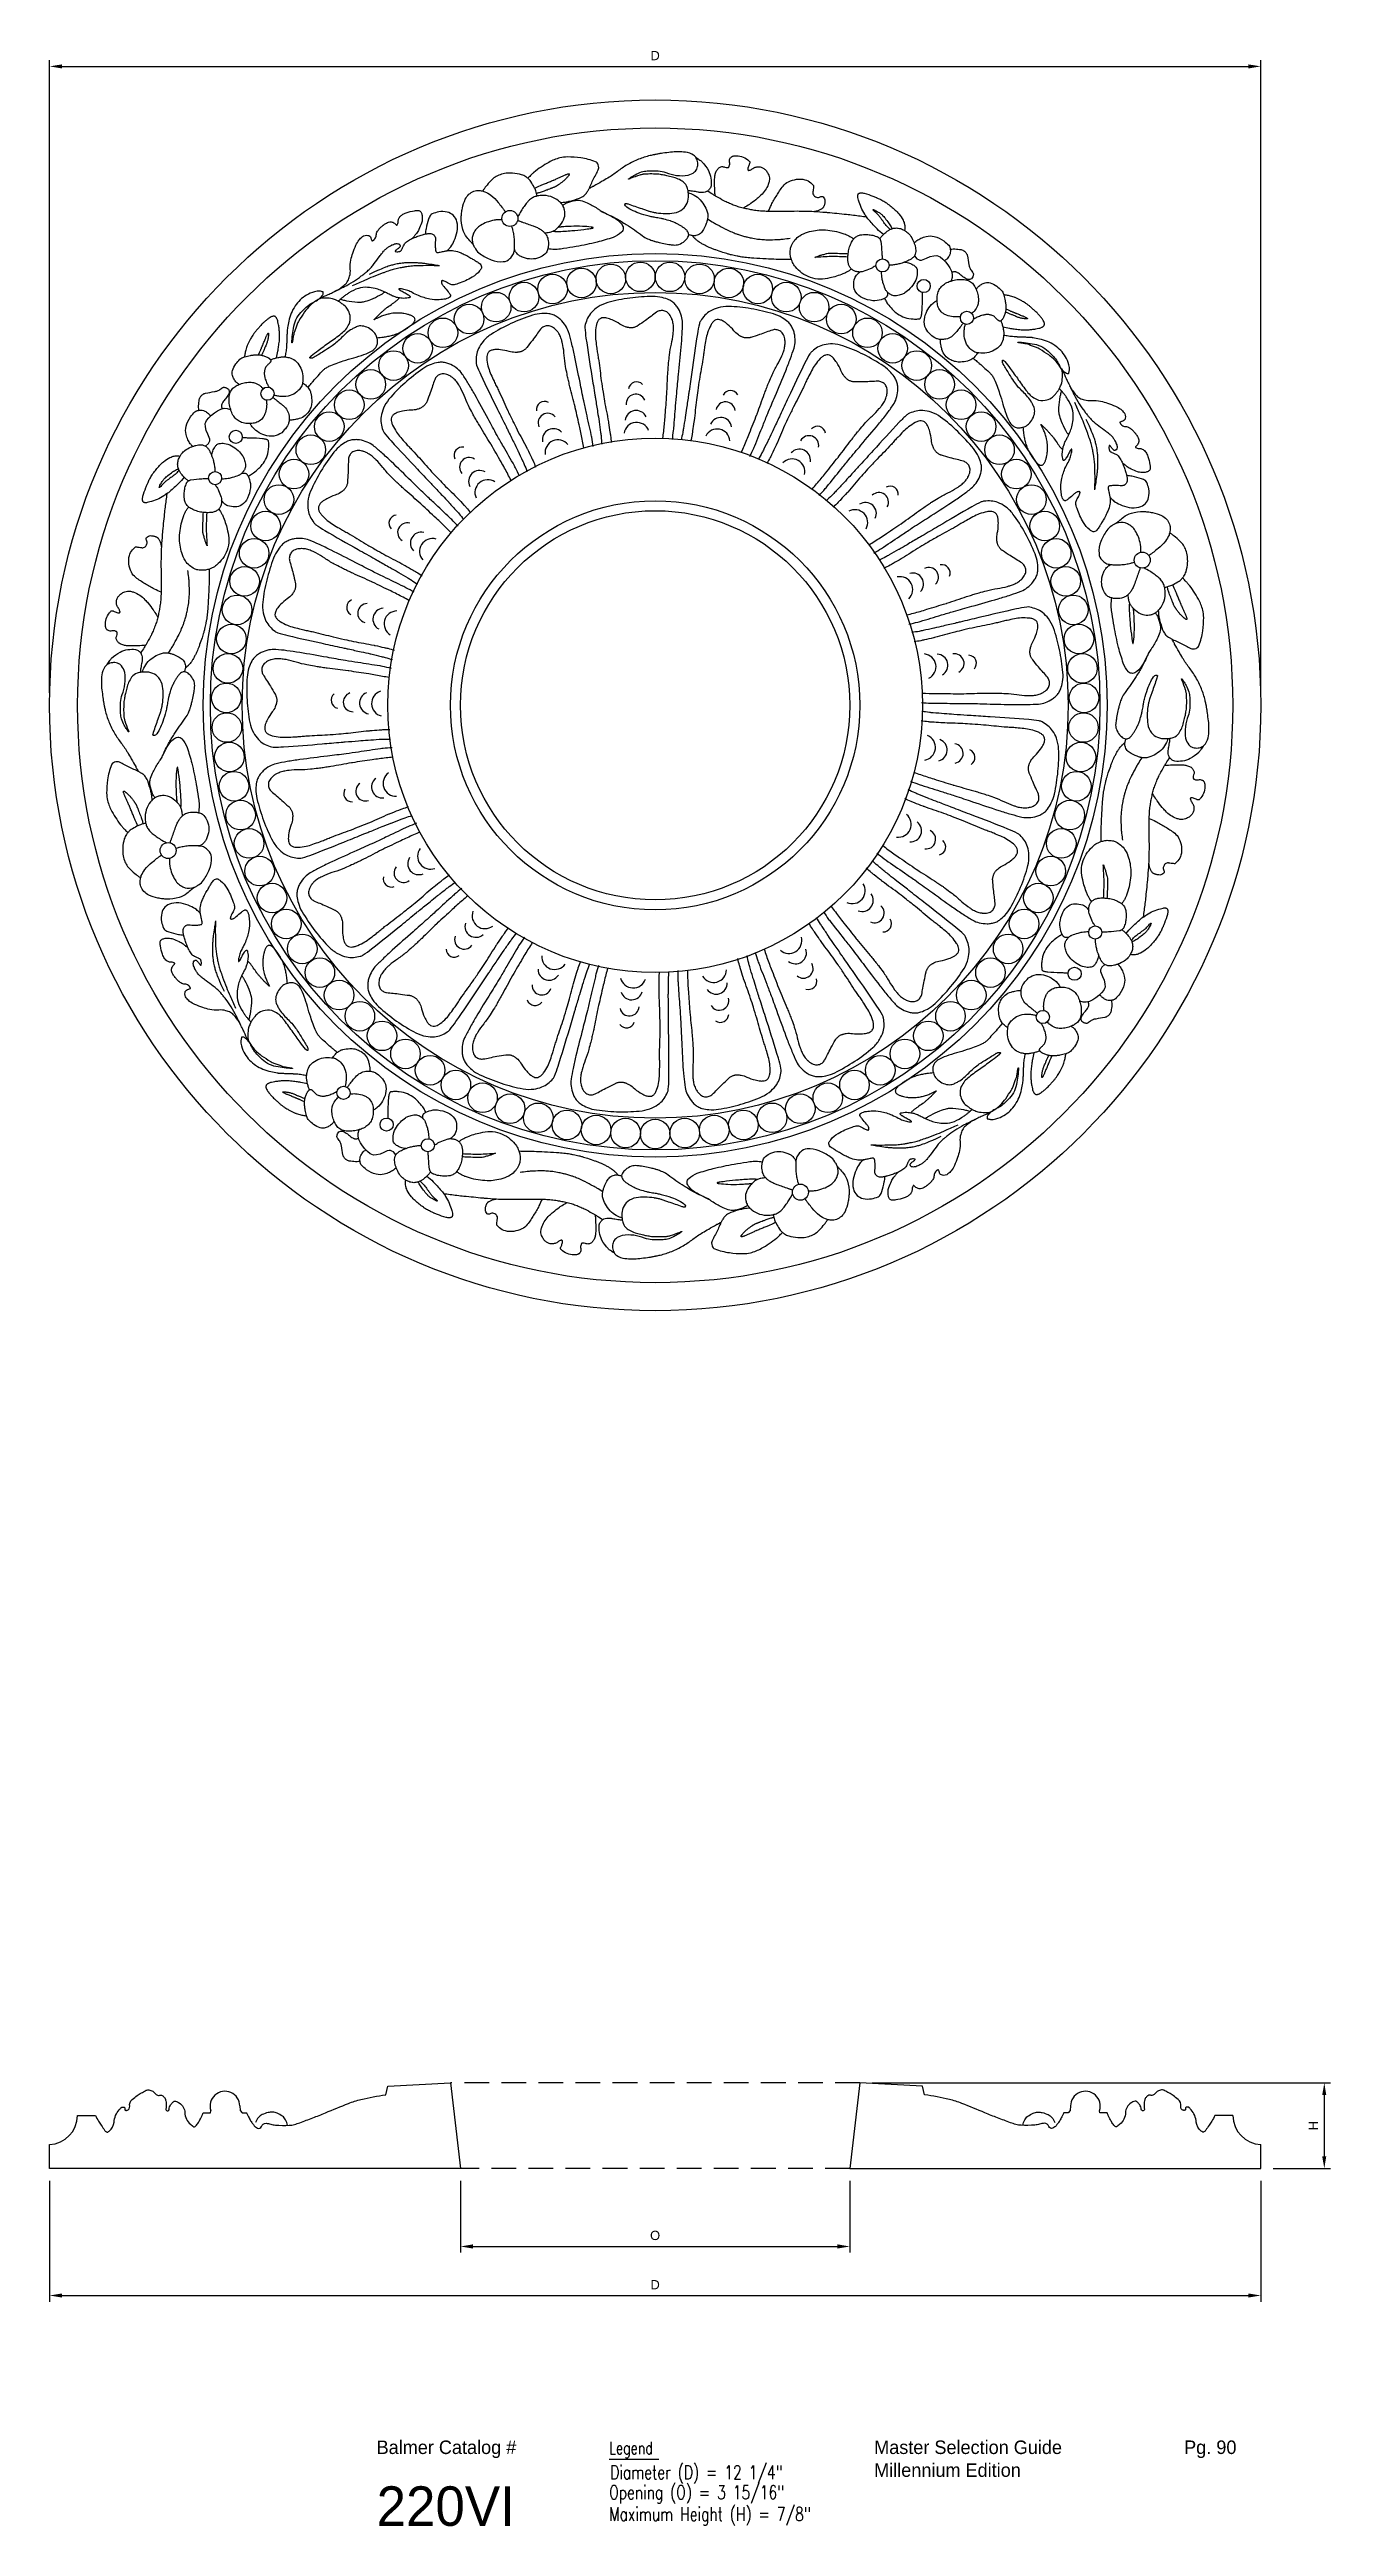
# Model space of a CAD drawing. Header units: millimetres. Extents: x 96 to 279, y 61 to 183.
# Drawn here: x 261.11 to 274.06, y 61.1 to 86.16 of the extents above; entities that cross this region are included whole.
import ezdxf

# ---------------------------------------------------------------- set-up
doc = ezdxf.new("R2010")
doc.units = ezdxf.units.MM
doc.linetypes.add('HIDDEN', pattern=[0.375, 0.25, -0.125])
doc.layers.add('DIMENSIONS', color=4, linetype='Continuous')
doc.layers.add('PART', color=7, linetype='Continuous')
doc.styles.add('GENERLNARROW', font='ROMANS.shx', dxfattribs={"width": 0.75, "height": 0.068359})
doc.styles.add('ROMANS', font='TXT')
doc.styles.get("Standard").update_dxf_attribs({"font": 'arial.ttf'})
doc.dimstyles.new('BALMER1', dxfattribs={"dimscale": 0, "dimtxt": 0.09375, "dimasz": 0.125, "dimexe": 0.0625, "dimexo": 0.125, "dimgap": 0.0625, "dimtad": 1, "dimdec": 4, "dimlfac": -1, "dimzin": 3, "dimdsep": 46, "dimlunit": 4, "dimtxsty": 'Standard', "dimcen": 0.0625, "dimdle": 0.0625, "dimclrd": 256, "dimclre": 256, "dimclrt": 256, "dimadec": 0, "dimazin": 0, "dimtfac": 0.75, "dimtdec": 4, "dimtix": 1, "dimtmove": 2, "dimatfit": 3, "dimfxl": 1, "dimtolj": 1, "dimtzin": 3, "dimarcsym": 0})

msp = doc.modelspace()

# ---------------------------------------------------------------- blocks, each defined once
blk = doc.blocks.new('BALMERLEGEND')
at = {"layer": 'DIMENSIONS', "color": 7}
blk.add_line((2.375, 1.034), (2.876, 1.034), dxfattribs=at)
at = {"layer": 'DIMENSIONS', "color": 7, "style": 'ROMANS'}
for s, p in [('Balmer Catalog #', (0.023, 1.086)), ('Master Selection Guide', (5.055, 1.086)), ('Millennium Edition', (5.055, 0.855))]:
    blk.add_text(s, height=0.1367, dxfattribs=at).set_placement(p)
at = {"layer": 'DIMENSIONS', "color": 7, "style": 'GENERLNARROW', "width": 0.75}
blk.add_text('Legend', height=0.125, dxfattribs=at).set_placement((2.375, 1.085))
at = {"layer": 'DIMENSIONS', "color": 7, "style": 'ROMANS'}
for tag, p, height in [('PAGE#', (8.19, 1.086), 0.137), ('CATALOG#', (0.023, 0.359), 0.4)]:
    blk.add_attdef(tag, p, '', height=height, dxfattribs=at)
at = {"layer": 'DIMENSIONS', "color": 7, "style": 'GENERLNARROW', "width": 0.75}
for tag, p in [('DIMENSION2', (2.375, 0.63)), ('DIMENSION1', (2.386, 0.833)), ('DIMENSION3', (2.375, 0.41)), ('EXTRA', (2.375, 0.202)), ('EXTRA', (2.375, -0.006))]:
    blk.add_attdef(tag, p, '', height=0.137, dxfattribs=at)
blk = doc.blocks.new('*D129')
at = {"layer": 'Defpoints', "color": 0, "transparency": 16777216}
for p in [(269.301, 65.586), (273.357, 64.718), (273.999, 64.718)]:
    blk.add_point(p, dxfattribs=at)
at = {"layer": 'DIMENSIONS', "lineweight": -2, "transparency": 16777216}
for p, q in [((269.426, 65.586), (274.061, 65.586)), ((273.999, 65.461), (273.999, 64.843)), ((273.482, 64.718), (274.061, 64.718))]:
    blk.add_line(p, q, dxfattribs=at)
at = {"layer": 'DIMENSIONS', "transparency": 16777216}
for points in [[(273.978, 65.461), (274.019, 65.461), (273.999, 65.586)], [(273.978, 64.843), (274.019, 64.843), (273.999, 64.718)]]:
    blk.add_solid(points, dxfattribs=at)
at = {"layer": 'DIMENSIONS', "transparency": 16777216, "insert": (273.889, 65.152), "char_height": 0.0938, "attachment_point": 5, "rotation": 90}
blk.add_mtext('\\A1;H', dxfattribs=at)
blk = doc.blocks.new('*D130')
at = {"layer": 'Defpoints', "color": 0, "transparency": 16777216}
for p in [(261.106, 64.718), (273.357, 64.718), (273.357, 63.434)]:
    blk.add_point(p, dxfattribs=at)
at = {"layer": 'DIMENSIONS', "lineweight": -2, "transparency": 16777216}
for p, q in [((261.106, 64.593), (261.106, 63.371)), ((273.357, 64.593), (273.357, 63.371)), ((261.231, 63.434), (273.232, 63.434))]:
    blk.add_line(p, q, dxfattribs=at)
at = {"layer": 'DIMENSIONS', "transparency": 16777216}
for points in [[(261.231, 63.454), (261.231, 63.413), (261.106, 63.434)], [(273.232, 63.454), (273.232, 63.413), (273.357, 63.434)]]:
    blk.add_solid(points, dxfattribs=at)
at = {"layer": 'DIMENSIONS', "transparency": 16777216, "insert": (267.231, 63.543), "char_height": 0.0938, "attachment_point": 5}
blk.add_mtext('\\A1;D', dxfattribs=at)
blk = doc.blocks.new('*D131')
at = {"layer": 'Defpoints', "color": 0, "transparency": 16777216}
for p in [(265.263, 64.718), (269.2, 64.718), (269.2, 63.93)]:
    blk.add_point(p, dxfattribs=at)
at = {"layer": 'DIMENSIONS', "lineweight": -2, "transparency": 16777216}
for p, q in [((265.263, 64.593), (265.263, 63.868)), ((269.2, 64.593), (269.2, 63.868)), ((265.388, 63.93), (269.075, 63.93))]:
    blk.add_line(p, q, dxfattribs=at)
at = {"layer": 'DIMENSIONS', "transparency": 16777216}
for points in [[(265.388, 63.951), (265.388, 63.909), (265.263, 63.93)], [(269.075, 63.951), (269.075, 63.909), (269.2, 63.93)]]:
    blk.add_solid(points, dxfattribs=at)
at = {"layer": 'DIMENSIONS', "transparency": 16777216, "insert": (267.231, 64.041), "char_height": 0.0938, "attachment_point": 5}
blk.add_mtext('\\A1;O', dxfattribs=at)
blk = doc.blocks.new('*D132')
at = {"layer": 'Defpoints', "color": 0, "transparency": 16777216}
for p in [(273.357, 85.988), (261.106, 79.523), (273.357, 79.523)]:
    blk.add_point(p, dxfattribs=at)
at = {"layer": 'DIMENSIONS', "lineweight": -2, "transparency": 16777216}
for p, q in [((261.106, 79.648), (261.106, 86.05)), ((261.231, 85.988), (273.232, 85.988)), ((273.357, 79.648), (273.357, 86.05))]:
    blk.add_line(p, q, dxfattribs=at)
at = {"layer": 'DIMENSIONS', "transparency": 16777216}
for points in [[(261.231, 86.008), (261.231, 85.967), (261.106, 85.988)], [(273.232, 86.008), (273.232, 85.967), (273.357, 85.988)]]:
    blk.add_solid(points, dxfattribs=at)
at = {"layer": 'DIMENSIONS', "transparency": 16777216, "insert": (267.231, 86.097), "char_height": 0.0938, "attachment_point": 5}
blk.add_mtext('\\A1;D', dxfattribs=at)
blk = doc.blocks.new('BALMERREPEAT220VIA')
at = {"layer": 'PART', "flags": 128}
for points in [[(0.036, 0.374, 0.003009), (-0.055, 0.394, 0.01152), (-0.079, 0.398, 0.001542), (-0.302, 0.433, -0.002719), (-0.428, 0.453, -0.003834), (-0.615, 0.486, 0.002592), (-0.891, 0.534, 0.010937), (-1.021, 0.553, 0.012892), (-1.133, 0.565, 0.069688), (-1.203, 0.56, 0.060092), (-1.28, 0.534, 0.046821), (-1.318, 0.511, 0.048308), (-1.351, 0.482, 0.064402), (-1.377, 0.446, 0.040761), (-1.405, 0.38, 0.066809), (-1.423, 0.286, 0.027452), (-1.424, 0.053, 0.035551), (-1.396, -0.174, 0.075966), (-1.359, -0.275, 0.06296), (-1.309, -0.345, 0.07827), (-1.255, -0.388, 0.039369), (-1.191, -0.417, 0.086106), (-1.16, -0.423, 0.019004), (-1.054, -0.42, 0.005168), (-0.665, -0.39, 0.00029), (-0.472, -0.373, -0.001395), (-0.432, -0.37, -0.00092), (-0.297, -0.359, -0.001315), (-0.203, -0.351, -0.002944), (-0.198, -0.351, -0.000152), (-0.089, -0.344, -0.009151), (-0.049, -0.342, -0.004716), (0.028, -0.341)], [(0.015, 0.28, 0.00326), (-0.123, 0.306, 0.006378), (-0.193, 0.317, 0.000148), (-0.394, 0.348, 0.003566), (-0.402, 0.349, 0.004484), (-0.507, 0.362, -0.004543), (-0.612, 0.375, -0.001834), (-0.664, 0.383, -0.001892), (-0.715, 0.39, -0.007566), (-0.742, 0.395, -0.002595), (-0.819, 0.409, -0.028671), (-0.928, 0.437, 0.030977), (-1.029, 0.462, 0.008304), (-1.059, 0.467, 0.011738), (-1.081, 0.47, 0.023245), (-1.106, 0.471, 0.021992), (-1.132, 0.47, 0.028175), (-1.154, 0.467, 0.022738), (-1.181, 0.461, 0.022815), (-1.186, 0.459, 0.005774), (-1.204, 0.452, 0.095777), (-1.249, 0.422, 0.123566), (-1.271, 0.386, 0.106276), (-1.274, 0.348, 0.10395), (-1.262, 0.311, 0.012474), (-1.227, 0.256, -0.010994), (-1.187, 0.193, -0.001908), (-1.14, 0.114, -0.019537), (-1.135, 0.106, -0.035149), (-1.131, 0.095, -0.025866), (-1.127, 0.08, -0.020159), (-1.124, 0.066, -0.025006), (-1.123, 0.054, -0.022045), (-1.123, 0.042, -0.024729), (-1.125, 0.031, -0.018316), (-1.127, 0.019, -0.017185), (-1.13, 0.008, -0.018306), (-1.131, 0.004, -0.003847), (-1.138, -0.014, -0.06999), (-1.169, -0.067, 0.047343), (-1.217, -0.143, 0.04126), (-1.239, -0.195, 0.066132), (-1.245, -0.23, 0.107606), (-1.241, -0.257, 0.108991), (-1.226, -0.28, 0.071157), (-1.202, -0.296, 0.058537), (-1.169, -0.308, 0.03359), (-1.09, -0.322, 0.037796), (-1.019, -0.323, 0.001873), (-0.943, -0.319, 0.005676), (-0.918, -0.318, 0.002147), (-0.868, -0.313, -0.005446), (-0.818, -0.309, -0.009395), (-0.714, -0.303, 0.005056), (-0.611, -0.298, 0.00316), (-0.496, -0.289, 0.003871), (-0.402, -0.281, 0.010546), (-0.297, -0.269, -0.009053), (-0.192, -0.257, -0.003181), (-0.18, -0.256, -0.000384), (-0.087, -0.249, -0.012478), (-0.051, -0.246, -0.006432), (0.019, -0.245)]]:
    blk.add_lwpolyline(points, format="xyb", dxfattribs=at)
at = {"layer": 'PART'}
for points in [[(-0.544, 0.115, 0.61053), (-0.51, -0.029, 0.61053)], [(-0.383, 0.125, 0.86452), (-0.35, -0.065, 0.86452)], [(-0.215, 0.127, 0.752301), (-0.195, -0.086, 0.752301)], [(-0.074, 0.142, 0.755055), (-0.066, -0.108, 0.755055)]]:
    blk.add_lwpolyline(points, format="xyb", dxfattribs=at)
blk = doc.blocks.new('BALMERREPEAT220VIB')
at = {"layer": 'PART', "flags": 128}
for points in [[(3.613, 5.088, 0.019286), (3.671, 5.094, 0.02838), (3.709, 5.102, 0.016548), (3.807, 5.132, 0.061182), (3.832, 5.144, 0.052747), (3.864, 5.17, 0.060559), (3.886, 5.198, 0.0061), (3.9, 5.223, 0.016548), (3.906, 5.233, 0.006982), (3.917, 5.258, -0.003286), (3.942, 5.313, -0.015782), (3.97, 5.367, 0.017137), (3.995, 5.418, 0.109873), (4, 5.438, 0.069615), (3.995, 5.47, 0.232682), (3.968, 5.5, 0.058465), (3.819, 5.538, 0.034277), (3.683, 5.548, 0.062147), (3.608, 5.539, 0.065624), (3.496, 5.494, 0.043229), (3.344, 5.392, 0.024714), (3.321, 5.371, 0.01479), (3.284, 5.333)], [(4.571, 5.573, 0.000561), (4.569, 5.572, 0.00263), (4.568, 5.572, 0.006301), (4.56, 5.571, 0.001289), (4.52, 5.562, 0.039069), (4.404, 5.525, 0.036989), (4.288, 5.468, 0.032384), (4.189, 5.401, -0.033131), (4.093, 5.335, -0.001812), (4.03, 5.299, -0.00148), (3.952, 5.254, -0.006743), (3.94, 5.248, -0.002076), (3.903, 5.228)], [(3.377, 5.152, 0.031094), (3.363, 5.207, 0.047396), (3.348, 5.241, 0.014317), (3.314, 5.299, 0.041892), (3.3, 5.318, 0.036626), (3.289, 5.328, 0.016353), (3.264, 5.348, 0.091665), (3.22, 5.369, 0.048713), (3.129, 5.385, 0.102269), (3.002, 5.368, 0.120504), (2.91, 5.308, 0.015041), (2.858, 5.249, 0.038961), (2.84, 5.224, 0.000317), (2.833, 5.211, 0.001969), (2.831, 5.209, 0.004752), (2.831, 5.208, 0.001841), (2.828, 5.204)], [(3.352, 5.231, -0.005533), (3.41, 5.259, -0.010419), (3.442, 5.272, -0.000051), (3.483, 5.289, 0.001227), (3.523, 5.306, 0.000078), (3.542, 5.313, 0.000434), (3.546, 5.315, 0.004396), (3.554, 5.318, 0.001901), (3.571, 5.326, 0.008485), (3.602, 5.34, -0.003748), (3.633, 5.354, -0.002549), (3.647, 5.36, -0.00231), (3.663, 5.367, -0.014744), (3.675, 5.372, -0.014971), (3.687, 5.376, -0.02108), (3.691, 5.377, -0.015798), (3.696, 5.378, -0.055292), (3.699, 5.378, -0.076801), (3.702, 5.378, -0.148278), (3.703, 5.376, -0.147462), (3.704, 5.374, -0.079897), (3.703, 5.372, -0.054815), (3.702, 5.368, -0.011274), (3.699, 5.363, -0.018509), (3.696, 5.36, -0.00689), (3.692, 5.355, -0.007465), (3.688, 5.35, -0.011418), (3.679, 5.339, -0.009605), (3.667, 5.328, -0.007138), (3.656, 5.316, -0.008654), (3.646, 5.307, -0.005863), (3.634, 5.298, -0.007719), (3.626, 5.291, -0.00491), (3.615, 5.282, -0.006932), (3.607, 5.277, -0.003652), (3.597, 5.27, -0.00615), (3.591, 5.266, -0.001817), (3.586, 5.262, -0.001372), (3.579, 5.258, -0.00265), (3.575, 5.255, -0.002433), (3.57, 5.252, -0.019902), (3.563, 5.248, -0.017546), (3.554, 5.244, -0.001431), (3.545, 5.241, -0.001949), (3.539, 5.238, -0.000019), (3.529, 5.234, -0.000131), (3.528, 5.234, -0.000121), (3.524, 5.233, -0.000033), (3.513, 5.228, -0.001404), (3.503, 5.224, -0.000563), (3.478, 5.214, -0.003719), (3.462, 5.208, -0.002294), (3.437, 5.199, -0.006217), (3.417, 5.192, -0.006914), (3.399, 5.186, -0.005394), (3.397, 5.186, -0.000887), (3.383, 5.182, -0.014755), (3.378, 5.181, -0.007038), (3.369, 5.179)], [(4.571, 5.375, 0.006892), (4.537, 5.376, 0.011939), (4.517, 5.376, 0.004021), (4.455, 5.373, 0.025122), (4.446, 5.372, 0.03966), (4.415, 5.364, 0.012587), (4.32, 5.33, 0.003956), (4.31, 5.326, -0.012149), (4.306, 5.325, -0.036963), (4.304, 5.325, -0.140156), (4.303, 5.325, -0.265398), (4.303, 5.325, -0.124438), (4.303, 5.326, -0.13009), (4.304, 5.327, -0.02507), (4.311, 5.332, -0.003844), (4.317, 5.337, -0.002641), (4.326, 5.343, -0.01445), (4.338, 5.351, -0.005589), (4.37, 5.369, -0.052743), (4.434, 5.397, -0.063629), (4.49, 5.407, -0.003105), (4.502, 5.407, -0.001682), (4.525, 5.408, -0.008535), (4.544, 5.408, -0.005844), (4.571, 5.408)], [(2.73, 4.664, -0.000393), (2.729, 4.665, -0.000898), (2.728, 4.665, -0.015128), (2.707, 4.689, -0.007612), (2.667, 4.737, -0.102115), (2.626, 4.816, -0.072338), (2.61, 4.939, -0.023977), (2.613, 4.981, -0.020048), (2.621, 5.03, -0.063244), (2.651, 5.121, -0.097581), (2.688, 5.171, -0.092244), (2.738, 5.201, -0.10775), (2.788, 5.209, -0.009349), (2.812, 5.207, -0.030098), (2.819, 5.206, -0.023454), (2.83, 5.203, -0.013311), (2.848, 5.197, -0.078292), (2.909, 5.162, -0.051681), (2.983, 5.088, -0.002992), (3.02, 5.042, -0.012079), (3.029, 5.031, -0.000335), (3.046, 5.007, -0.00328), (3.047, 5.005, -0.000113), (3.049, 5.002, -0.000045), (3.053, 4.996, -0.001258), (3.054, 4.995, -0.000358), (3.056, 4.993)], [(3.453, 4.779, 0.001342), (3.457, 4.78, 0.006152), (3.457, 4.78, 0.00999), (3.479, 4.783, 0.009511), (3.501, 4.786, 0.027464), (3.518, 4.791, 0.025542), (3.536, 4.797, 0.030422), (3.551, 4.805, 0.03258), (3.565, 4.814, 0.016709), (3.574, 4.822, 0.010262), (3.588, 4.835, 0.019984), (3.592, 4.839, 0.004369), (3.609, 4.858, 0.094661), (3.652, 4.933, 0.127017), (3.657, 4.998, 0.013269), (3.652, 5.021, 0.035633), (3.65, 5.029, 0.014321), (3.642, 5.048, 0.027498), (3.637, 5.057, 0.026779), (3.63, 5.067, 0.016851), (3.618, 5.082, 0.032534), (3.614, 5.087, 0.008174), (3.595, 5.103, 0.098665), (3.515, 5.147, 0.094341), (3.42, 5.158, 0.005493), (3.396, 5.156, 0.019258), (3.389, 5.155, 0.016969), (3.376, 5.152, 0.011817), (3.359, 5.147, 0.076494), (3.32, 5.129, 0.06561), (3.283, 5.097, 0.01457), (3.275, 5.087, 0.003882), (3.245, 5.047, 0.024253), (3.215, 5.003, 0.018646), (3.181, 4.942)], [(3.635, 5.06, -0.02104), (3.66, 5.075, -0.030756), (3.677, 5.083, -0.052936), (3.764, 5.109, -0.095613), (3.815, 5.108, -0.05962), (3.884, 5.085, -0.037178), (3.985, 5.028, -0.004583), (4.008, 5.012, 0.006495), (4.025, 5.001, 0.040779), (4.071, 4.976, -0.024247), (4.151, 4.936, -0.080695), (4.229, 4.873, -0.168951), (4.248, 4.828, -0.229972), (4.231, 4.786, -0.097933), (4.145, 4.735, -0.023701), (3.985, 4.687, -0.018161), (3.771, 4.642, -0.004241), (3.645, 4.621, -0.008329), (3.581, 4.612, -0.046727), (3.554, 4.612, -0.01828), (3.485, 4.619)], [(4.571, 4.936, -0.009534), (4.531, 4.943, -0.016717), (4.509, 4.948, -0.021268), (4.407, 4.98, -0.027085), (4.33, 5.012, -0.0834), (4.27, 5.054, -0.323489), (4.267, 5.075, -0.021645), (4.269, 5.078, -0.170251), (4.269, 5.079, -0.06443), (4.272, 5.079, -0.047737), (4.276, 5.079, -0.014918), (4.283, 5.078, -0.036111), (4.286, 5.077, -0.0066), (4.298, 5.073, -0.000595), (4.435, 5.026, -0.000288), (4.472, 5.013, 0.002781), (4.508, 5, 0.019681), (4.512, 4.999, 0.002355), (4.546, 4.991, 0.018335), (4.554, 4.989, 0.008185), (4.571, 4.986)], [(1.182, 4.122, 0.005166), (1.263, 4.156, 0.009362), (1.307, 4.177, 0.00094), (1.409, 4.227, 0.004878), (1.428, 4.237, 0.020423), (1.52, 4.289, 0.022426), (1.599, 4.344, 0.006582), (1.631, 4.368, 0.009476), (1.652, 4.386, 0.012756), (1.686, 4.417, 0.028094), (1.701, 4.433, 0.016417), (1.729, 4.469, -0.008235), (1.783, 4.541, -0.001549), (1.812, 4.578, -0.003594), (1.825, 4.594, -0.040866), (1.846, 4.616, -0.03465), (1.874, 4.638, -0.014977), (1.887, 4.645, -0.011161), (1.904, 4.655, -0.026725), (1.915, 4.66, -0.014373), (1.936, 4.668, -0.10505), (1.968, 4.671, -0.187303), (1.985, 4.663, -0.025659), (1.989, 4.658, -0.050852), (1.99, 4.655, -0.049306), (1.992, 4.651, -0.054487), (1.992, 4.648, -0.177964), (1.989, 4.638, -0.057877), (1.968, 4.618, -0.012811), (1.956, 4.61, 0.026666), (1.951, 4.606, 0.009016), (1.948, 4.603, 0.012452), (1.945, 4.601, 0.073308), (1.945, 4.6, 0.031446), (1.943, 4.597, 0.448573), (1.946, 4.591, 0.090595), (1.97, 4.59, 0.027986), (1.985, 4.592, 0.065204), (1.99, 4.594, 0.044395), (2, 4.6, 0.078656), (2.004, 4.605, 0.016466), (2.006, 4.608, 0.00531), (2.013, 4.62, 0.041682), (2.026, 4.65, -0.059119), (2.037, 4.671, -0.060024), (2.047, 4.683, -0.041261), (2.066, 4.697, -0.014505), (2.087, 4.711, -0.022624), (2.101, 4.718, -0.008581), (2.12, 4.727, -0.008685), (2.138, 4.734, -0.012782), (2.183, 4.75, -0.013118), (2.228, 4.764, -0.00655), (2.239, 4.767, -0.003944), (2.258, 4.771, -0.028381), (2.272, 4.773, -0.019628), (2.292, 4.775, -0.119047), (2.314, 4.77, -0.09956), (2.336, 4.754, -0.037134), (2.342, 4.746, -0.050917), (2.346, 4.739, -0.139145), (2.349, 4.704, 0.068379), (2.347, 4.634, 0.017519), (2.352, 4.595, 0.109246), (2.355, 4.589, 0.225038), (2.364, 4.583, 0.072656), (2.398, 4.585, 0.0113), (2.421, 4.591, -0.014988), (2.439, 4.595, -0.009012), (2.455, 4.598, -0.006299), (2.478, 4.601, -0.078768), (2.535, 4.6, -0.059005), (2.608, 4.577, -0.006697), (2.649, 4.558, -0.01631), (2.665, 4.55, -0.003443), (2.687, 4.537, -0.001974), (2.725, 4.515, -0.010657), (2.755, 4.497, -0.008761), (2.79, 4.474, -0.089736), (2.808, 4.456, -0.105133), (2.816, 4.437, -0.160178), (2.814, 4.424, -0.05919), (2.796, 4.396, -0.086852), (2.722, 4.332, -0.053782), (2.58, 4.267, -0.003729), (2.553, 4.258, -0.025035), (2.549, 4.257, -0.050078), (2.529, 4.255, -0.061526), (2.514, 4.256, -0.077981), (2.483, 4.269, 0.049704), (2.436, 4.292, 0.004183), (2.424, 4.296, 0.01893), (2.421, 4.297, 0.117834), (2.416, 4.297, 0.138576), (2.412, 4.295, 0.146277), (2.41, 4.292, 0.063937), (2.409, 4.284, 0.050251), (2.411, 4.273, 0.067871), (2.414, 4.265, 0.06138), (2.433, 4.239, -0.027036), (2.479, 4.183, -0.004666), (2.499, 4.155, -0.036519), (2.501, 4.151, -0.140086), (2.502, 4.146, -0.101596), (2.5, 4.139, -0.056015), (2.497, 4.133, -0.051804), (2.492, 4.129, -0.03464), (2.488, 4.126, -0.011528), (2.477, 4.121, -0.070417), (2.45, 4.111, -0.032822), (2.388, 4.104, -0.061481), (2.292, 4.11, -0.0482), (2.176, 4.145, -0.038145), (2.113, 4.176, 0.054755), (2.068, 4.197, 0.022319), (2.018, 4.211, 0.045633), (1.992, 4.214, 0.022933), (1.982, 4.214, 0.12002), (1.981, 4.214, 0.078304), (1.979, 4.213, 0.180184), (1.979, 4.212, 0.132102), (1.979, 4.211, 0.069962), (1.98, 4.21, 0.037187), (1.982, 4.208, 0.008594), (1.991, 4.202, 0.043165), (2.032, 4.178, -0.044482), (2.072, 4.155, -0.012329), (2.081, 4.149, -0.016029), (2.087, 4.144, -0.066704), (2.092, 4.138, -0.116001), (2.094, 4.134, -0.175991), (2.093, 4.13, -0.113849), (2.089, 4.126, -0.056307), (2.084, 4.124, -0.0315), (2.074, 4.122, -0.035609), (2.044, 4.118, -0.033682), (2.011, 4.119, -0.009987), (1.986, 4.122, -0.020877), (1.974, 4.124, -0.01215), (1.954, 4.128, -0.016952), (1.941, 4.132, -0.010851), (1.923, 4.139, -0.014255), (1.91, 4.144, -0.012438), (1.89, 4.154, 0.006693), (1.854, 4.173, 0.005753), (1.841, 4.179, 0.001649), (1.794, 4.2, 0.052031), (1.738, 4.218, 0.039538), (1.662, 4.229, 0.087591), (1.569, 4.218, 0.077803), (1.474, 4.172, 0.003985), (1.444, 4.152, 0.00428), (1.417, 4.132, 0.01372), (1.395, 4.114, 0.009123), (1.363, 4.087)], [(1.337, 4.191, 0.015189), (1.368, 4.208, 0.022845), (1.387, 4.221, 0.013484), (1.433, 4.258, 0.033884), (1.449, 4.273, 0.075969), (1.464, 4.295, 0.0397), (1.481, 4.341, 0.08875), (1.488, 4.414, -0.070693), (1.494, 4.505, -0.029032), (1.513, 4.576, -0.024468), (1.545, 4.657, -0.059752), (1.576, 4.709, -0.076755), (1.61, 4.742, -0.188911), (1.666, 4.755, -0.288547), (1.695, 4.73, -0.038037), (1.698, 4.72, 0.061368), (1.699, 4.715, 0.040792), (1.706, 4.702, 0.224818), (1.708, 4.701, 0.085047), (1.71, 4.701, 0.049018), (1.714, 4.702, 0.038413), (1.721, 4.706, 0.038778), (1.728, 4.71, 0.037774), (1.73, 4.713, 0.014341), (1.737, 4.721, 0.150306), (1.75, 4.757, -0.134832), (1.763, 4.797, -0.011455), (1.773, 4.812, -0.026345), (1.778, 4.819, -0.023112), (1.794, 4.834, -0.014805), (1.819, 4.857, -0.01633), (1.826, 4.862, -0.00687), (1.842, 4.873, -0.104403), (1.886, 4.891, -0.154027), (1.918, 4.887, -0.030851), (1.934, 4.878, -0.055155), (1.942, 4.872, -0.022086), (1.949, 4.865, 0.039301), (1.953, 4.861, 0.022359), (1.955, 4.859, 0.044208), (1.957, 4.858, 0.133313), (1.958, 4.858, 0.114526), (1.96, 4.858, 0.131817), (1.961, 4.859, 0.015583), (1.965, 4.867, 0.107501), (1.973, 4.904, -0.135076), (1.982, 4.934, -0.015827), (1.986, 4.94, -0.023684), (1.99, 4.945, -0.043644), (1.994, 4.949, -0.011898), (2.009, 4.961, -0.078825), (2.053, 4.984, -0.043726), (2.137, 5.004, -0.039419), (2.174, 5.007, -0.098282), (2.188, 5.004, -0.15791), (2.2, 4.994, -0.078576), (2.212, 4.965, -0.0698), (2.216, 4.922, -0.070183), (2.208, 4.879, -0.033049), (2.182, 4.815, -0.048568), (2.157, 4.775, -0.001212), (2.145, 4.76, -0.001593), (2.136, 4.749, -0.007239), (2.13, 4.74, -0.004179), (2.117, 4.726)], [(2.463, 4.599, 0.025994), (2.489, 4.622, 0.037778), (2.504, 4.64, 0.063566), (2.539, 4.702, 0.046452), (2.568, 4.794, 0.110027), (2.566, 4.893, 0.147961), (2.529, 4.958, 0.130485), (2.468, 4.99, 0.104378), (2.382, 4.992, 0.051508), (2.317, 4.973, 0.149258), (2.298, 4.958, 0.067971), (2.279, 4.919, 0.029506), (2.254, 4.822, 0.014819), (2.25, 4.798, 0.012245), (2.247, 4.768)], [(3.022, 4.911, 0.028039), (2.978, 4.912, 0.035268), (2.944, 4.908, 0.046246), (2.868, 4.887, 0.05136), (2.805, 4.856, 0.13991), (2.734, 4.776, 0.169526), (2.724, 4.687, 0.011484), (2.731, 4.66, 0.038975), (2.734, 4.652, 0.025835), (2.738, 4.644, 0.008103), (2.754, 4.618, 0.10115), (2.802, 4.567, 0.057234), (2.912, 4.509, 0.110081), (3.035, 4.489, 0.190731), (3.102, 4.52, 0.042268), (3.133, 4.559, 0.09669), (3.142, 4.58, 0.008642), (3.147, 4.609, 0.025285), (3.148, 4.619, 0.007456), (3.149, 4.64, 0.008211), (3.15, 4.66, 0.02121), (3.148, 4.72, 0.023574), (3.141, 4.774, 0.006723), (3.139, 4.784, 0.002721), (3.133, 4.811, 0.022508), (3.129, 4.824, 0.012602), (3.122, 4.847)], [(3.18, 4.906, -0.001389), (3.212, 4.895, -0.003779), (3.223, 4.891, -0.002379), (3.337, 4.85, -0.008223), (3.37, 4.837, -0.037912), (3.407, 4.819, -0.043785), (3.436, 4.798, -0.013749), (3.446, 4.788, -0.015845), (3.454, 4.78, -0.028614), (3.459, 4.774, -0.011975), (3.469, 4.76, -0.094293), (3.487, 4.715, -0.074117), (3.491, 4.654, -0.007245), (3.489, 4.635, -0.014517), (3.487, 4.626, -0.024124), (3.485, 4.619, -0.008033), (3.479, 4.599, -0.136127), (3.456, 4.564, -0.086757), (3.401, 4.53, -0.093745), (3.322, 4.515, -0.089875), (3.239, 4.53, -0.006993), (3.222, 4.537, -0.019018), (3.215, 4.54, -0.065323), (3.186, 4.559, -0.054466), (3.158, 4.59, -0.057483), (3.154, 4.598, -0.028566), (3.148, 4.615)], [(3.536, 4.797, 0.005682), (3.574, 4.794, 0.030137), (3.581, 4.794, 0.009708), (3.73, 4.803, 0.011984), (3.851, 4.816, 0.001495), (3.915, 4.824, 0.011914), (3.923, 4.826, 0.006591), (3.929, 4.827, 0.004611), (3.937, 4.829, 0.032711), (3.943, 4.83, 0.096223), (3.945, 4.831, 0.218717), (3.945, 4.833, 0.216649), (3.944, 4.834, 0.094004), (3.943, 4.835, 0.032246), (3.937, 4.836, 0.006988), (3.934, 4.837, 0.002666), (3.924, 4.838, 0.026166), (3.835, 4.846, 0.020229), (3.72, 4.846, 0.005117), (3.678, 4.844, 0.003678), (3.62, 4.84, 0.011027), (3.612, 4.839, 0.003421), (3.589, 4.836)], [(4.028, 4.999, -0.012913), (4.184, 4.921, -0.020351), (4.279, 4.865, -0.018296), (4.442, 4.752, 0.05898), (4.495, 4.721, 0.014029), (4.538, 4.704, 0.021438), (4.567, 4.695, 0.004747), (4.568, 4.695, 0.001288), (4.571, 4.694)], [(2.391, 4.446, 0.005051), (2.316, 4.449, 0.00932), (2.275, 4.449, 0.000755), (2.173, 4.447, 0.006562), (2.161, 4.447, 0.013836), (2.1, 4.443, 0.015903), (2.047, 4.436, 0.00548), (2.014, 4.43, 0.007903), (1.991, 4.425, 0.006144), (1.965, 4.419, 0.005235), (1.935, 4.412, 0.011329), (1.887, 4.398, 0.008895), (1.826, 4.377, 0.006249), (1.82, 4.375, 0.000343), (1.718, 4.336, 0.0113), (1.632, 4.3, 0.007754), (1.508, 4.244)], [(2.391, 4.446, 0.00428), (2.332, 4.456, 0.008012), (2.3, 4.461, 0.000546), (2.22, 4.472, 0.00443), (2.21, 4.473, 0.012632), (2.168, 4.476, 0.01055), (2.118, 4.478, 0.01383), (2.068, 4.478, 0.016543), (2.026, 4.475, 0.005802), (1.999, 4.472, 0.008247), (1.981, 4.469, 0.008887), (1.962, 4.466, 0.006384), (1.936, 4.46, 0.017733), (1.895, 4.449, 0.015389), (1.848, 4.434, 0.008382), (1.838, 4.43, 0.001139), (1.763, 4.399, 0.011964), (1.733, 4.386, 0.006542), (1.68, 4.36)], [(1.06, 3.216, -0.006635), (1.092, 3.255, -0.011339), (1.111, 3.278, -0.010645), (1.214, 3.391, -0.051519), (1.238, 3.411, -0.053106), (1.272, 3.43, -0.013235), (1.416, 3.484, -0.017656), (1.523, 3.517, 0.018476), (1.625, 3.549, 0.04892), (1.709, 3.588, 0.09513), (1.745, 3.62, 0.102076), (1.76, 3.651, 0.087099), (1.763, 3.691, 0.033705), (1.76, 3.709, 0.025912), (1.754, 3.731, 0.106589), (1.726, 3.777, 0.083038), (1.671, 3.818, 0.089234), (1.607, 3.838, 0.123288), (1.558, 3.832, 0.027349), (1.522, 3.816, 0.030819), (1.491, 3.798, 0.054213), (1.388, 3.709, -0.059425), (1.293, 3.629, -0.003108), (1.22, 3.582, -0.004473), (1.169, 3.551, -0.005561), (1.121, 3.521, -0.024494), (1.109, 3.516, -0.066299), (1.1, 3.513, -0.05056), (1.088, 3.512, -0.038539), (1.083, 3.513, -0.102298), (1.081, 3.513, -0.149688), (1.08, 3.515, -0.147063), (1.079, 3.518, -0.05826), (1.08, 3.521, -0.036105), (1.083, 3.525, -0.017114), (1.087, 3.53, -0.027778), (1.089, 3.533, -0.036608), (1.091, 3.535, -0.001161), (1.162, 3.59, -0.013448), (1.277, 3.673, 0.012904), (1.397, 3.761, 0.11806), (1.475, 3.856, 0.166109), (1.485, 3.944, 0.07847), (1.461, 4.007, 0.098121), (1.424, 4.048, 0.005291), (1.397, 4.069, 0.018161), (1.388, 4.075, 0.01281), (1.378, 4.081, 0.004486), (1.35, 4.096, 0.069239), (1.307, 4.112, 0.04489), (1.238, 4.121, 0.156932), (1.142, 4.094, 0.094821), (1.026, 3.98, 0.015365), (0.968, 3.891, 0.042012), (0.951, 3.856, 0.011178), (0.922, 3.778, 0.036458), (0.915, 3.753, 0.003341), (0.908, 3.715, -0.00437), (0.903, 3.685, -0.000839), (0.901, 3.673, -0.00526), (0.9, 3.671, -0.05762), (0.899, 3.668, -0.442069), (0.898, 3.668, -0.241036), (0.898, 3.668, -0.019047), (0.898, 3.675, -0.007208), (0.898, 3.677, -0.00095), (0.898, 3.692, -0.021517), (0.901, 3.732, -0.01054), (0.912, 3.814, -0.071682), (0.938, 3.901, -0.073034), (0.987, 3.975, -0.033731), (1.042, 4.029, -0.041008), (1.093, 4.066, -0.020973), (1.134, 4.088, 0.038572), (1.155, 4.101, 0.011997), (1.176, 4.116, 0.029666), (1.184, 4.123, 0.015362), (1.19, 4.13, 0.012306), (1.197, 4.138, 0.023623), (1.201, 4.142, 0.008868), (1.209, 4.155, 0.073611), (1.214, 4.168, 0.089664), (1.215, 4.179, 0.30157), (1.212, 4.183, 0.042429), (1.179, 4.19, 0.104497), (1.125, 4.185, 0.063959), (1.044, 4.15, 0.108383), (0.93, 4.041, 0.100802), (0.865, 3.886, 0.004016), (0.853, 3.822, 0.025494), (0.851, 3.812, 0.002406), (0.848, 3.758, 0.00703), (0.847, 3.739, 0.005568), (0.846, 3.704, -0.006383), (0.845, 3.669, -0.008261), (0.844, 3.661, -0.00104), (0.84, 3.599, -0.024582), (0.836, 3.573, -0.013302), (0.827, 3.525)], [(1.389, 4.109, 0.011836), (1.429, 4.098, 0.024423), (1.448, 4.093, 0.015781), (1.56, 4.079, 0.054812), (1.593, 4.079, 0.013696), (1.607, 4.081, 0.013421), (1.622, 4.084, 0.038096), (1.695, 4.107, 0.028561), (1.787, 4.15, 0.002428), (1.801, 4.158, 0.002934), (1.812, 4.165, 0.023575), (1.821, 4.17, 0.013196), (1.836, 4.181)], [(1.729, 3.902, -0.000152), (1.73, 3.903, -0.000562), (1.731, 3.904, -0.000008), (1.734, 3.908, -0.000044), (1.735, 3.908, -0.001256), (1.737, 3.911, -0.000217), (1.75, 3.924, -0.004616), (1.765, 3.94, -0.003286), (1.787, 3.962, -0.007817), (1.801, 3.975, -0.005609), (1.821, 3.993, -0.007495), (1.842, 4.011, -0.014383), (1.852, 4.02, -0.002648), (1.864, 4.028, -0.000569), (1.916, 4.065, -0.001045), (1.928, 4.074, 0.000536), (1.952, 4.091, 0.036297), (1.963, 4.101, 0.018267), (1.984, 4.122)], [(0.742, 3.516, 0.010776), (0.756, 3.583, 0.015331), (0.763, 3.631, 0.000728), (0.77, 3.683, 0.00947), (0.77, 3.687, 0.014786), (0.772, 3.714, 0.011956), (0.772, 3.747, 0.012181), (0.771, 3.773, 0.00879), (0.768, 3.81, 0.01417), (0.762, 3.849, 0.018115), (0.756, 3.879, 0.017481), (0.751, 3.899, 0.028131), (0.746, 3.91, 0.019663), (0.743, 3.917, 0.022663), (0.74, 3.922, 0.03651), (0.736, 3.927, 0.037535), (0.732, 3.931, 0.053128), (0.728, 3.934, 0.044961), (0.722, 3.936, 0.049357), (0.718, 3.937, 0.035723), (0.712, 3.937, 0.061527), (0.7, 3.935, 0.046688), (0.687, 3.93, 0.019957), (0.671, 3.921, 0.023593), (0.659, 3.912, 0.008931), (0.643, 3.9, 0.010561), (0.63, 3.889, 0.011449), (0.605, 3.866, 0.009506), (0.577, 3.837, 0.008129), (0.553, 3.811, 0.010236), (0.535, 3.79, 0.011933), (0.518, 3.768, 0.011009), (0.501, 3.744, 0.011871), (0.488, 3.724, 0.008608), (0.472, 3.695, 0.015187), (0.458, 3.669, 0.01497), (0.445, 3.641, 0.023247), (0.442, 3.631, 0.004889), (0.427, 3.583, 0.031952), (0.423, 3.562, 0.018344), (0.418, 3.524)], [(0.56, 3.547), (0.571, 3.571), (0.579, 3.589, 0.003055), (0.584, 3.602, 0.004921), (0.588, 3.61, 0.000443), (0.59, 3.614, -0.00043), (0.591, 3.619, -0.000074), (0.595, 3.629, -0.00013), (0.597, 3.634, -0.001029), (0.599, 3.639, -0.000351), (0.605, 3.653, -0.001418), (0.607, 3.658, -0.000429), (0.614, 3.675, -0.003577), (0.623, 3.696, -0.002657), (0.635, 3.725, -0.00397), (0.641, 3.738, -0.004614), (0.647, 3.749, -0.007477), (0.648, 3.752, -0.003454), (0.652, 3.758, -0.022704), (0.654, 3.762, -0.021963), (0.656, 3.765, -0.096451), (0.658, 3.766, -0.211007), (0.659, 3.766, -0.217448), (0.66, 3.766, -0.070176), (0.66, 3.763, -0.03277), (0.661, 3.755, -0.021707), (0.66, 3.744, -0.003748), (0.658, 3.729, -0.007847), (0.657, 3.721, -0.005863), (0.656, 3.711, -0.006295), (0.654, 3.702, -0.016132), (0.651, 3.688, -0.014903), (0.646, 3.673, -0.007883), (0.641, 3.658, -0.011778), (0.637, 3.648, -0.002056), (0.627, 3.626, -0.001714), (0.616, 3.599, -0.000401), (0.609, 3.584, 0.004032), (0.603, 3.57, 0.000742), (0.603, 3.57, 0.000019), (0.596, 3.554, 0.001282), (0.594, 3.551, 0.000563), (0.591, 3.542)], [(1.758, 3.719, 0.014529), (1.822, 3.726, 0.020397), (1.868, 3.734, 0.001058), (1.915, 3.745, 0.011165), (1.92, 3.746, 0.016123), (1.944, 3.754, 0.015056), (1.969, 3.763, 0.016608), (1.993, 3.774, 0.014077), (2.02, 3.789, 0.013129), (2.053, 3.808, 0.016818), (2.077, 3.825, 0.008468), (2.091, 3.836, 0.010293), (2.103, 3.846, 0.017481), (2.112, 3.854, 0.012769), (2.124, 3.867, 0.035089), (2.131, 3.875, 0.02678), (2.138, 3.887, 0.06662), (2.142, 3.897, 0.071558), (2.142, 3.906, 0.087168), (2.14, 3.915, 0.081127), (2.135, 3.923, 0.041448), (2.126, 3.931, 0.045416), (2.117, 3.937, 0.016724), (2.103, 3.945, 0.021748), (2.091, 3.949, 0.013564), (2.078, 3.953, 0.010261), (2.06, 3.958, 0.023545), (2.03, 3.964, 0.019236), (1.993, 3.968, 0.019619), (1.961, 3.969, 0.02142), (1.932, 3.968, 0.016469), (1.902, 3.964, 0.018716), (1.876, 3.959, 0.013786), (1.87, 3.957, 0.001831), (1.825, 3.943, 0.027493), (1.784, 3.928, 0.019359), (1.729, 3.902)], [(0.363, 3.247, -0.025527), (0.349, 3.257, -0.031801), (0.338, 3.266, -0.06175), (0.312, 3.3, -0.068249), (0.296, 3.337, -0.137667), (0.297, 3.387, -0.09103), (0.331, 3.454, -0.033605), (0.372, 3.501, -0.089024), (0.392, 3.515, -0.009911), (0.412, 3.524, -0.025785), (0.419, 3.527, -0.014575), (0.449, 3.534, -0.014985), (0.477, 3.54, -0.012089), (0.513, 3.545, -0.02169), (0.533, 3.547, -0.012746), (0.548, 3.547, -0.015712), (0.561, 3.547, -0.016324), (0.575, 3.545, -0.015984), (0.59, 3.542, -0.018221), (0.604, 3.539, -0.016017), (0.62, 3.534, -0.017487), (0.638, 3.526, -0.021297), (0.653, 3.52, -0.012552), (0.66, 3.515, -0.013847), (0.667, 3.511, -0.027502), (0.672, 3.507, -0.021153), (0.678, 3.501, -0.057225), (0.682, 3.496, -0.060244), (0.684, 3.491, -0.084701), (0.685, 3.486, -0.08791), (0.684, 3.481, -0.039601), (0.681, 3.475, -0.04912), (0.677, 3.47, -0.003867), (0.673, 3.466, -0.002335), (0.667, 3.459, -0.011215), (0.655, 3.447, 0.012246), (0.643, 3.436, 0.051221), (0.635, 3.425, 0.036388), (0.627, 3.409, 0.035416), (0.622, 3.395, 0.036532), (0.619, 3.381, 0.022425), (0.618, 3.365, 0.024603), (0.618, 3.352, 0.01959), (0.619, 3.338, 0.016769), (0.622, 3.323, 0.030254), (0.624, 3.313, 0.006261), (0.64, 3.268, 0.034046), (0.649, 3.248, 0.020281), (0.668, 3.217)], [(0.682, 3.496, -0.016892), (0.713, 3.508, -0.029847), (0.731, 3.513, -0.00478), (0.776, 3.523, -0.026259), (0.785, 3.524, -0.012144), (0.801, 3.526, -0.015912), (0.813, 3.526, -0.015061), (0.822, 3.525, -0.007677), (0.841, 3.524, -0.028377), (0.845, 3.523, -0.004951), (0.869, 3.518, -0.113102), (0.929, 3.488, -0.097633), (0.978, 3.429, -0.07821), (1.004, 3.355, -0.075229), (1.006, 3.273, -0.007943), (1.004, 3.255, -0.017334), (1.002, 3.247, -0.08914), (0.992, 3.222, -0.049477), (0.961, 3.184, -0.103825), (0.898, 3.141, -0.096027), (0.816, 3.125, -0.00935), (0.787, 3.125, -0.012659), (0.765, 3.127, -0.031358), (0.744, 3.13, -0.022098), (0.714, 3.138)], [(0.637, 3.088, -0.036944), (0.642, 3.046, -0.047591), (0.64, 3.014, -0.041576), (0.624, 2.948, -0.075219), (0.607, 2.915, -0.092843), (0.567, 2.876, -0.099655), (0.518, 2.856, -0.008869), (0.492, 2.852, -0.023548), (0.482, 2.851, -0.018224), (0.472, 2.851, -0.007119), (0.445, 2.852, -0.074183), (0.389, 2.863, -0.080769), (0.343, 2.888, -0.075148), (0.309, 2.925, -0.068578), (0.283, 2.975, -0.009163), (0.278, 2.993, -0.009008), (0.272, 3.011, -0.046115), (0.263, 3.067, -0.04551), (0.264, 3.125, -0.091016), (0.28, 3.18, -0.113047), (0.31, 3.216, -0.013104), (0.33, 3.23, -0.029106), (0.339, 3.236, -0.015905), (0.349, 3.24, -0.006237), (0.373, 3.251, -0.057341), (0.428, 3.266, -0.05608), (0.486, 3.269, -0.084754), (0.529, 3.259, -0.064447), (0.581, 3.229, -0.042353), (0.591, 3.22, -0.02753), (0.605, 3.203)], [(1.005, 3.263, -0.014462), (1.023, 3.251, -0.023401), (1.033, 3.242, -0.005141), (1.051, 3.225, -0.01368), (1.058, 3.219, -0.043354), (1.063, 3.213, -0.01375), (1.076, 3.191, -0.079721), (1.089, 3.158, -0.040396), (1.098, 3.089, -0.066196), (1.094, 3.039, -0.063522), (1.077, 2.99, -0.101117), (1.032, 2.932, -0.109581), (0.972, 2.901, -0.014899), (0.933, 2.892, -0.021137), (0.905, 2.887, -0.022448), (0.891, 2.886, -0.014617), (0.871, 2.886)], [(-0.043, 2.985, -0.020801), (-0.047, 3.013, -0.033298), (-0.047, 3.031, -0.025003), (-0.04, 3.094, -0.089003), (-0.034, 3.111, -0.01913), (-0.027, 3.122, -0.03697), (-0.023, 3.128, -0.016416), (-0.016, 3.135, -0.015647), (-0.009, 3.142, -0.029479), (0.002, 3.15, -0.04804), (0.009, 3.154, -0.050374), (0.024, 3.158, -0.008481), (0.113, 3.174, -0.003284), (0.128, 3.177, 0.009146), (0.133, 3.177, 0.044892), (0.139, 3.179, 0.019752), (0.152, 3.185, 0.07777), (0.168, 3.196, -0.062411), (0.188, 3.21, -0.024989), (0.198, 3.215, -0.033655), (0.206, 3.218, -0.092076), (0.212, 3.218, -0.039895), (0.226, 3.216, -0.106525), (0.247, 3.205, -0.120786), (0.26, 3.189, -0.039404), (0.264, 3.177, -0.079132), (0.264, 3.172, -0.037672), (0.263, 3.161, -0.052916), (0.26, 3.154, -0.018397), (0.258, 3.149, -0.006249), (0.25, 3.135, -0.064762), (0.218, 3.093, 0.083262), (0.194, 3.059, 0.023869), (0.189, 3.047, 0.041722), (0.186, 3.04, 0.04058), (0.186, 3.034, 0.017314), (0.186, 3.02, 0.055985), (0.187, 3.012, 0.037288), (0.191, 3.001)], [(0.704, 3.115, -0.005336), (0.726, 3.099, -0.009444), (0.738, 3.09, -0.007349), (0.78, 3.057, -0.010411), (0.809, 3.032, -0.082544), (0.85, 2.982, -0.092174), (0.868, 2.927, -0.008573), (0.871, 2.908, -0.030831), (0.871, 2.903, -0.012957), (0.871, 2.891, -0.013512), (0.87, 2.879, -0.027783), (0.869, 2.875, -0.005196), (0.864, 2.855, -0.085317), (0.852, 2.827, -0.037833), (0.809, 2.773, -0.140197), (0.738, 2.729, -0.124217), (0.645, 2.727, -0.077813), (0.566, 2.758, -0.079875), (0.502, 2.811, -0.031627), (0.489, 2.827, -0.024677), (0.475, 2.851)], [(-0.107, 2.62, -0.020223), (-0.122, 2.635, -0.028085), (-0.131, 2.647, -0.048018), (-0.154, 2.687, -0.039541), (-0.173, 2.74, -0.128626), (-0.173, 2.823, -0.098275), (-0.127, 2.919, -0.036076), (-0.083, 2.97, -0.121716), (-0.066, 2.98, -0.011742), (-0.055, 2.983, -0.02196), (-0.049, 2.984, -0.038992), (-0.035, 2.986, -0.023754), (-0.012, 2.985, -0.091248), (0.015, 2.977, -0.057307), (0.053, 2.953, -0.063403), (0.062, 2.944, -0.039258), (0.074, 2.925)], [(-0.192, 2.308, -0.014337), (-0.249, 2.245, -0.020129), (-0.292, 2.204, -0.001036), (-0.338, 2.163, -0.008182), (-0.344, 2.158, -0.018906), (-0.361, 2.145, -0.009076), (-0.399, 2.119, -0.04078), (-0.467, 2.083, -0.040711), (-0.54, 2.058, -0.013156), (-0.568, 2.051, -0.037372), (-0.578, 2.05, -0.026297), (-0.587, 2.05, -0.036405), (-0.594, 2.051, -0.061731), (-0.6, 2.053, -0.069652), (-0.605, 2.056, -0.069121), (-0.608, 2.06, -0.051226), (-0.611, 2.066, -0.049035), (-0.613, 2.072, -0.02904), (-0.614, 2.081, -0.080177), (-0.61, 2.115, -0.029237), (-0.58, 2.203, -0.000848), (-0.567, 2.236, -0.005951), (-0.565, 2.241, -0.003739), (-0.558, 2.256, -0.002995), (-0.55, 2.274, -0.018047), (-0.54, 2.293, -0.008826), (-0.517, 2.332, -0.023096), (-0.508, 2.344, -0.006783), (-0.476, 2.386, -0.047151), (-0.401, 2.465, -0.068268), (-0.337, 2.507, -0.014805), (-0.314, 2.517, -0.036965), (-0.304, 2.52, -0.024328), (-0.294, 2.522, -0.010502), (-0.27, 2.525, -0.044736), (-0.256, 2.525, -0.02799), (-0.234, 2.522)], [(-0.149, 2.271, -0.016607), (-0.176, 2.292, -0.028269), (-0.19, 2.306, -0.004922), (-0.221, 2.34, -0.0281), (-0.226, 2.346, -0.015837), (-0.234, 2.359, -0.018467), (-0.24, 2.37, -0.018502), (-0.245, 2.38, -0.012527), (-0.251, 2.395, -0.031611), (-0.253, 2.403, -0.014859), (-0.257, 2.421, -0.081097), (-0.257, 2.459, -0.070745), (-0.244, 2.501, -0.008967), (-0.236, 2.517, -0.017874), (-0.232, 2.525, -0.017828), (-0.227, 2.533, -0.0086), (-0.216, 2.547, -0.072557), (-0.185, 2.578, -0.048828), (-0.129, 2.611, -0.026051), (-0.103, 2.621, -0.024229), (-0.074, 2.63, -0.055887), (-0.022, 2.636, -0.098709), (0.008, 2.63, -0.027813), (0.022, 2.623, -0.053018), (0.03, 2.619, -0.022686), (0.041, 2.608, -0.033068), (0.048, 2.6, -0.017443), (0.056, 2.588, -0.018618), (0.063, 2.577, -0.018485), (0.073, 2.555, -0.01373), (0.086, 2.525, -0.010416), (0.096, 2.497, -0.012677), (0.103, 2.473, -0.016747), (0.105, 2.465, -0.003412), (0.114, 2.421, -0.029459), (0.117, 2.402, -0.016525), (0.118, 2.368)], [(0.087, 2.521, -0.038736), (0.09, 2.549, -0.045598), (0.097, 2.572, -0.050716), (0.119, 2.616, -0.082354), (0.139, 2.638, -0.131018), (0.163, 2.649, -0.069863), (0.214, 2.65, -0.088537), (0.285, 2.627, -0.078311), (0.354, 2.577, -0.039798), (0.398, 2.525, -0.071002), (0.415, 2.491, -0.047564), (0.428, 2.441, -0.090099), (0.427, 2.414, -0.016277), (0.422, 2.395, -0.042487), (0.42, 2.389, -0.022163), (0.412, 2.375, -0.031138), (0.406, 2.366, -0.022482), (0.398, 2.357, -0.019086), (0.388, 2.347, -0.026439), (0.379, 2.339, -0.018425), (0.366, 2.33, -0.056119), (0.357, 2.326, -0.008475), (0.293, 2.304, -0.038988), (0.251, 2.295, -0.027225), (0.189, 2.289)], [(0.454, 2.319, 0.018869), (0.488, 2.338, 0.030586), (0.508, 2.351, 0.025585), (0.564, 2.398, 0.037879), (0.598, 2.435, 0.071937), (0.639, 2.505, 0.068839), (0.66, 2.588, 0.01093), (0.664, 2.633, 0.033775), (0.663, 2.647, 0.013578), (0.661, 2.668, 0.04669), (0.66, 2.674, 0.026101), (0.659, 2.677, 0.044279), (0.658, 2.679, 0.066276), (0.655, 2.682, 0.039354), (0.651, 2.685, 0.043426), (0.647, 2.687, 0.022073), (0.638, 2.69, 0.052356), (0.601, 2.697, 0.015994), (0.475, 2.704, 0.000105), (0.456, 2.704, 0.000111), (0.437, 2.705, 0.001953), (0.422, 2.705, 0.001095), (0.395, 2.705)], [(-0.244, 2.378, -0.018624), (-0.275, 2.345, -0.034969), (-0.293, 2.329, -0.000662), (-0.337, 2.297, -0.003735), (-0.344, 2.291, -0.002945), (-0.358, 2.282, 0.008648), (-0.372, 2.272, 0.022218), (-0.385, 2.262, 0.016342), (-0.401, 2.246, 0.012735), (-0.416, 2.231, -0.007601), (-0.43, 2.215, -0.005818), (-0.437, 2.209, -0.012312), (-0.44, 2.206, -0.094793), (-0.444, 2.204, -0.318208), (-0.445, 2.204, -0.228332), (-0.445, 2.205, -0.044035), (-0.443, 2.211, -0.010517), (-0.44, 2.219, -0.01209), (-0.437, 2.226, -0.012868), (-0.426, 2.246, -0.014093), (-0.414, 2.264, -0.006271), (-0.407, 2.275, -0.008304), (-0.401, 2.283, -0.013149), (-0.394, 2.291, -0.016639), (-0.389, 2.298, -0.020764), (-0.383, 2.303, -0.006212), (-0.365, 2.319, -0.010366), (-0.357, 2.325, -0.001795), (-0.31, 2.361, -0.027261), (-0.29, 2.374, -0.014556), (-0.251, 2.396)], [(0.12, 2.232, -0.023656), (0.144, 2.197, -0.038771), (0.156, 2.173, -0.017889), (0.181, 2.105, -0.057043), (0.186, 2.083, -0.027754), (0.187, 2.069, -0.023367), (0.185, 2.052, -0.063464), (0.178, 2.019, -0.066993), (0.162, 1.992, -0.043847), (0.151, 1.979, -0.052228), (0.139, 1.97, -0.065041), (0.11, 1.957, -0.058465), (0.076, 1.95, -0.006241), (0.05, 1.949, -0.01705), (0.04, 1.949, -0.006049), (0.022, 1.95, -0.007321), (0.006, 1.951, -0.01593), (-0.002, 1.952, -0.004832), (-0.027, 1.956, -0.046269), (-0.081, 1.971, -0.051761), (-0.126, 1.993, -0.020611), (-0.141, 2.003, -0.024392), (-0.153, 2.013, -0.038886), (-0.162, 2.022, -0.024966), (-0.174, 2.039, -0.099452), (-0.188, 2.075, -0.060978), (-0.192, 2.139, -0.018061), (-0.187, 2.188, -0.03592), (-0.181, 2.213, -0.012535), (-0.173, 2.238, -0.03771), (-0.17, 2.246, -0.021088), (-0.165, 2.254, -0.029275), (-0.161, 2.26, -0.030093), (-0.157, 2.265, -0.023225), (-0.15, 2.271, -0.039451), (-0.144, 2.274, -0.028737), (-0.136, 2.278, -0.071669), (-0.124, 2.282, -0.008211), (-0.013, 2.293, -0.011327), (0.012, 2.294, -0.006837), (0.054, 2.295)], [(0.39, 2.347, -0.044768), (0.401, 2.35, -0.061378), (0.409, 2.35, -0.022477), (0.421, 2.349, -0.055453), (0.426, 2.348, -0.053925), (0.433, 2.344, -0.048751), (0.44, 2.339, -0.034182), (0.444, 2.334, -0.015863), (0.451, 2.324, -0.052486), (0.454, 2.319, -0.008832), (0.467, 2.285, -0.114112), (0.477, 2.202, -0.087383), (0.448, 2.097, -0.124609), (0.39, 2.029, -0.159243), (0.323, 2.008, -0.075554), (0.249, 2.019, -0.125084), (0.211, 2.043, -0.004388), (0.2, 2.054, -0.014342), (0.197, 2.058, -0.029514), (0.192, 2.065, -0.022059), (0.186, 2.075)], [(-0.368, 2.139, 0.002807), (-0.386, 2.005, 0.005382), (-0.394, 1.934, 0.000233), (-0.413, 1.743, 0.002982), (-0.414, 1.728, 0.007849), (-0.423, 1.605, 0.011537), (-0.426, 1.521, 0.003246), (-0.427, 1.436, 0.00229), (-0.426, 1.315, 0.001521), (-0.425, 1.263, -0.002812), (-0.424, 1.211, -0.008407), (-0.425, 1.17, -0.005504), (-0.427, 1.108, -0.012732), (-0.43, 1.064, -0.009301), (-0.437, 1.004, -0.013341), (-0.445, 0.956, -0.011624), (-0.457, 0.902, -0.014548), (-0.47, 0.851, -0.015103), (-0.486, 0.803, -0.013332), (-0.507, 0.752, -0.014794), (-0.527, 0.708, -0.008329), (-0.534, 0.695, -0.00135), (-0.577, 0.617, -0.014616), (-0.596, 0.586, -0.007978), (-0.632, 0.529)], [(0.157, 1.986, -0.021013), (0.189, 1.935, -0.031786), (0.206, 1.899, -0.039552), (0.247, 1.767, -0.055802), (0.259, 1.669, -0.08168), (0.242, 1.57, -0.085289), (0.197, 1.485, -0.044455), (0.134, 1.418, -0.079333), (0.09, 1.39, -0.016684), (0.064, 1.379, -0.021792), (0.044, 1.373, -0.057067), (-0.001, 1.366, -0.048518), (-0.054, 1.37, -0.079228), (-0.089, 1.382, -0.048636), (-0.138, 1.414, -0.086422), (-0.18, 1.462, -0.0627), (-0.217, 1.542, -0.080776), (-0.239, 1.7, -0.071631), (-0.21, 1.879, -0.002493), (-0.196, 1.92, -0.023088), (-0.195, 1.924, -0.01054), (-0.189, 1.936, -0.003951), (-0.174, 1.968, -0.029741), (-0.165, 1.983, -0.0169), (-0.147, 2.008)], [(0.04, 1.614, -0.016913), (0.021, 1.661, -0.023788), (0.011, 1.696, -0.001433), (0.001, 1.733, -0.01225), (0, 1.737, -0.01853), (-0.004, 1.763, -0.029456), (-0.005, 1.779, -0.00904), (-0.005, 1.785, -0.000617), (-0.002, 1.865, -0.004045), (-0.001, 1.897, -0.002337), (0.002, 1.952)], [(0.036, 1.949, 0.010161), (0.032, 1.865, 0.010161), (0.031, 1.781, 0.010161), (0.034, 1.698, 0.010161), (0.04, 1.614)], [(-0.425, 1.144, -0.013606), (-0.494, 1.175, -0.018984), (-0.541, 1.201, -0.012483), (-0.634, 1.259, -0.022641), (-0.683, 1.294, -0.109098), (-0.726, 1.347, -0.083211), (-0.751, 1.431, -0.093975), (-0.747, 1.515, -0.117559), (-0.716, 1.574, -0.03953), (-0.689, 1.601, -0.20446), (-0.681, 1.603, -0.005502), (-0.663, 1.601, -0.003575), (-0.635, 1.597, -0.00185), (-0.626, 1.596, 0.002507), (-0.619, 1.595, 0.114019), (-0.604, 1.596, 0.084155), (-0.587, 1.605, 0.098815), (-0.581, 1.612, 0.036459), (-0.57, 1.633, 0.25065), (-0.574, 1.67, -0.345007), (-0.573, 1.698, -0.105479), (-0.554, 1.712, -0.111776), (-0.532, 1.717, -0.008157), (-0.516, 1.716, -0.029001), (-0.512, 1.716, -0.010886), (-0.5, 1.713, -0.018298), (-0.492, 1.711, -0.024005), (-0.483, 1.708, -0.022653), (-0.474, 1.704, -0.031721), (-0.466, 1.699, -0.033586), (-0.46, 1.694, -0.031604), (-0.454, 1.688, -0.030882), (-0.449, 1.681, -0.024598), (-0.448, 1.68, -0.002642), (-0.441, 1.667, -0.049907), (-0.43, 1.638, -0.042327), (-0.423, 1.602)], [(-0.351, 0.53, 0.006761), (-0.313, 0.59, 0.012485), (-0.294, 0.624, 0.00103), (-0.248, 0.711, 0.008375), (-0.243, 0.721, 0.012309), (-0.218, 0.776, 0.01479), (-0.2, 0.822, 0.005113), (-0.189, 0.852, 0.006966), (-0.182, 0.874, 0.007303), (-0.176, 0.894, 0.004331), (-0.168, 0.927, 0.016481), (-0.158, 0.973, 0.011821), (-0.147, 1.036, 0.015285), (-0.142, 1.091, 0.015013), (-0.139, 1.146, 0.011901), (-0.139, 1.163, 0.002098), (-0.143, 1.256, 0.019467), (-0.146, 1.295, 0.010759), (-0.156, 1.365)], [(0.062, 1.378, -0.005101), (0.059, 1.225, -0.007432), (0.055, 1.121, -0.00023), (0.048, 0.998, -0.004556), (0.048, 0.991, -0.010858), (0.041, 0.923, -0.01245), (0.033, 0.863, -0.005887), (0.026, 0.828, -0.007559), (0.021, 0.8, -0.007086), (0.014, 0.772, -0.005952), (0.005, 0.738, -0.011244), (-0.012, 0.683, -0.009196), (-0.036, 0.615, -0.00452), (-0.048, 0.581, -0.005689), (-0.059, 0.555, -0.011045), (-0.072, 0.526, -0.010387), (-0.087, 0.496, -0.016411), (-0.104, 0.465, -0.019536), (-0.12, 0.441, -0.007222), (-0.133, 0.424, -0.014806), (-0.14, 0.416, -0.005101), (-0.149, 0.406, -0.01261), (-0.152, 0.402, -0.003449), (-0.153, 0.401, -0.000258), (-0.163, 0.391, -0.006208), (-0.17, 0.385, -0.003926), (-0.181, 0.375)], [(-0.583, 0.607, -0.00379), (-0.609, 0.605, -0.008908), (-0.621, 0.604, -0.009627), (-0.705, 0.601, -0.01311), (-0.767, 0.602, -0.057359), (-0.804, 0.608, -0.052732), (-0.841, 0.623, -0.112421), (-0.867, 0.645, -0.125997), (-0.879, 0.673, -0.147912), (-0.874, 0.704, 0.163198), (-0.87, 0.733, 0.008359), (-0.872, 0.74, 0.064275), (-0.872, 0.741, 0.067611), (-0.874, 0.744, 0.065432), (-0.878, 0.747, 0.043051), (-0.879, 0.747, 0.007287), (-0.886, 0.75, 0.14088), (-0.924, 0.753, -0.159596), (-0.958, 0.756, -0.036277), (-0.97, 0.762, -0.070187), (-0.975, 0.767, -0.051772), (-0.98, 0.774, -0.042789), (-0.984, 0.783, -0.045997), (-0.986, 0.788, -0.012906), (-0.988, 0.805, -0.101892), (-0.982, 0.874, -0.097811), (-0.948, 0.937, -0.012646), (-0.936, 0.951, -0.069486), (-0.934, 0.953, -0.026028), (-0.929, 0.956, -0.048111), (-0.926, 0.957, -0.054628), (-0.921, 0.957, -0.061559), (-0.917, 0.957, -0.076064), (-0.912, 0.955, 0.030686), (-0.899, 0.949, 0.02779), (-0.864, 0.937, 0.083588), (-0.852, 0.936, 0.071272), (-0.847, 0.937, 0.109419), (-0.844, 0.939, 0.08482), (-0.842, 0.942, 0.10619), (-0.841, 0.945, 0.054093), (-0.841, 0.946, 0.009464), (-0.843, 0.953, 0.111407), (-0.856, 0.981, -0.090173), (-0.873, 1.013, -0.088758), (-0.878, 1.046, -0.084407), (-0.871, 1.08, -0.081086), (-0.855, 1.106, -0.067424), (-0.828, 1.13, -0.055935), (-0.794, 1.148, -0.070942), (-0.765, 1.155, -0.062004), (-0.736, 1.154, -0.049924), (-0.7, 1.144, -0.059486), (-0.641, 1.114, -0.057242), (-0.589, 1.069, -0.017327), (-0.557, 1.033, -0.010024), (-0.506, 0.966, -0.023097), (-0.488, 0.939, -0.01335), (-0.459, 0.89)], [(-0.97, 0.414, -0.032754), (-0.946, 0.452, -0.046309), (-0.926, 0.476, -0.067842), (-0.84, 0.538, -0.087325), (-0.762, 0.564, -0.072221), (-0.684, 0.565, -0.153664), (-0.65, 0.548, -0.00861), (-0.639, 0.538, -0.031009), (-0.637, 0.535, -0.024197), (-0.632, 0.528, -0.020621), (-0.626, 0.519, -0.097616), (-0.618, 0.49, -0.063814), (-0.619, 0.445, -0.002965), (-0.622, 0.43, 0.001899), (-0.626, 0.407, 0.005661), (-0.631, 0.376, 0.004253), (-0.637, 0.333)], [(-0.613, 0.336, -0.021858), (-0.607, 0.361, -0.037645), (-0.601, 0.375, -0.071467), (-0.556, 0.442, -0.071391), (-0.494, 0.493, -0.053961), (-0.423, 0.526, -0.098053), (-0.38, 0.532, -0.012405), (-0.353, 0.53, -0.028067), (-0.342, 0.528, -0.020857), (-0.333, 0.526, -0.006408), (-0.304, 0.516, -0.071832), (-0.223, 0.475, -0.13152), (-0.19, 0.436, -0.034927), (-0.182, 0.412, -0.068966), (-0.18, 0.399, -0.011019), (-0.18, 0.385, -0.02937), (-0.18, 0.379, -0.017377), (-0.181, 0.373, -0.006932), (-0.185, 0.359, -0.038246), (-0.187, 0.351, -0.02282), (-0.193, 0.339)], [(-0.837, 0, -0.007504), (-0.837, 0.019, -0.015443), (-0.836, 0.029, -0.073806), (-0.819, 0.108, 0.053578), (-0.791, 0.216, 0.083475), (-0.794, 0.333, 0.134064), (-0.826, 0.399, 0.128845), (-0.866, 0.426, 0.118097), (-0.919, 0.431, 0.095413), (-0.966, 0.416, 0.12088), (-0.995, 0.389, 0.111939), (-1.025, 0.307, 0.063876), (-1.025, 0.156, 0.002031), (-1.015, 0.079, 0.005096), (-1.011, 0.048, 0.00866), (-1.008, 0.032, 0.004217), (-1.002, 0)], [(-0.415, 0, 0.0034), (-0.414, 0.007, 0.003932), (-0.413, 0.012, 0.072616), (-0.411, 0.192, 0.141624), (-0.449, 0.278, 0.117908), (-0.51, 0.323, 0.111078), (-0.589, 0.337, 0.006112), (-0.62, 0.335, 0.018908), (-0.63, 0.334, 0.026584), (-0.645, 0.331, 0.015936), (-0.669, 0.325, 0.163268), (-0.724, 0.284, 0.092188), (-0.774, 0.175, 0.003873), (-0.787, 0.118, 0.011506), (-0.792, 0.098, 0.004676), (-0.799, 0.053, 0.007012), (-0.804, 0.023, 0.032679), (-0.804, 0.018, 0.009153), (-0.804, 0)], [(-0.123, 0, 0.008572), (-0.111, 0.042, 0.012696), (-0.105, 0.071, 0.009556), (-0.093, 0.139, 0.014389), (-0.087, 0.185, 0.108893), (-0.093, 0.241, 0.092721), (-0.126, 0.298, 0.078319), (-0.164, 0.331, 0.145862), (-0.191, 0.339, 0.024187), (-0.202, 0.338, 0.051701), (-0.207, 0.337, 0.084653), (-0.229, 0.325, 0.067388), (-0.251, 0.302, 0.008554), (-0.268, 0.278, 0.017902), (-0.276, 0.266, 0.003457), (-0.291, 0.24, 0.008406), (-0.297, 0.23, 0.006528), (-0.305, 0.212, 0.006453), (-0.314, 0.195, 0.011508), (-0.32, 0.18, 0.008394), (-0.328, 0.16, 0.019536), (-0.33, 0.155, 0.001755), (-0.348, 0.088, 0.019019), (-0.355, 0.056, 0.011359), (-0.365, 0)]]:
    blk.add_lwpolyline(points, format="xyb", dxfattribs=at)
blk.add_lwpolyline([(0.024, 2.623), (0.052, 2.648), (0.061, 2.662), (0.066, 2.676), (0.066, 2.692), (0.062, 2.709), (0.047, 2.745), (0.031, 2.781), (0.022, 2.817), (0.021, 2.85), (0.026, 2.866), (0.034, 2.881), (0.057, 2.909), (0.085, 2.935), (0.115, 2.96), (0.146, 2.981), (0.178, 2.997), (0.211, 3.005), (0.244, 3.003), (0.277, 2.993)], dxfattribs=at)
at = {"layer": 'PART'}
for centre, radius in [((3.102, 4.926), 0.0811), ((0.65, 3.153), 0.0665), ((0.329, 2.716), 0.0665), ((0.12, 2.299), 0.0665)]:
    blk.add_circle(centre, radius, dxfattribs=at)

# ---------------------------------------------------------------- dimensions: what is measured, and where the dimension line sits
at = {"layer": 'DIMENSIONS'}
for base, p1, p2, text, picture, middle in [((273.35663, 85.98751), (261.1062, 79.52314), (273.35663, 79.52314), 'D', '*D132', (267.23141, 86.09688)), ((273.35663, 63.43357), (261.1062, 64.71802), (273.35663, 64.71802), 'D', '*D130', (267.23141, 63.54295)), ((269.20016, 63.93024), (265.26266, 64.71802), (269.20016, 64.71802), 'O', '*D131', (267.23141, 64.04125))]:
    dim = msp.add_linear_dim(base=base, p1=p1, p2=p2, text=text, dimstyle='BALMER1', override={"dimscale": 1}, dxfattribs=at)
    dim.commit()
    dim.dimension.update_dxf_attribs({"geometry": picture, "text_midpoint": middle})
dim = msp.add_linear_dim(base=(273.99865, 64.71802), p1=(269.30143, 65.58576), p2=(273.35663, 64.71802), angle=90, text='H', dimstyle='BALMER1', override={"dimscale": 1}, dxfattribs=at)
dim.commit()
dim.dimension.update_dxf_attribs({"geometry": '*D129', "text_midpoint": (273.88927, 65.15189)})

# ---------------------------------------------------------------- linework, layer by layer
for p, q in [((264.50685, 65.46465), (264.52744, 65.55328)), ((264.52744, 65.55328), (265.1614, 65.58576)), ((265.1614, 65.58576), (265.26266, 64.71802)), ((269.30143, 65.58576), (269.20016, 64.71802)), ((269.93539, 65.55328), (269.30143, 65.58576)), ((269.95598, 65.46465), (269.93539, 65.55328)), ((261.3898, 65.25453), (261.56933, 65.25453)), ((262.66018, 65.28144), (262.7326, 65.28144)), ((262.7326, 65.28144), (262.73665, 65.30348)), ((263.05447, 65.28144), (263.09996, 65.28144)), ((271.40836, 65.28144), (271.36287, 65.28144)), ((271.73023, 65.28144), (271.72617, 65.30348)), ((271.80264, 65.28144), (271.73023, 65.28144)), ((273.07302, 65.25453), (272.8935, 65.25453)), ((261.1062, 64.71802), (261.1062, 64.96167)), ((273.35663, 64.71802), (273.35663, 64.96167)), ((265.26266, 64.71802), (261.1062, 64.71802)), ((269.20016, 64.71802), (273.35663, 64.71802))]:
    msp.add_line(p, q)
at = {"linetype": 'HIDDEN'}
for p, q in [((269.30143, 65.58576), (265.1614, 65.58576)), ((269.20016, 64.71802), (265.26266, 64.71802))]:
    msp.add_line(p, q, dxfattribs=at)
at = {"flags": 128}
for points in [[(261.56933, 65.25453, 0.01178786), (261.60163, 65.19802, 0.01532667), (261.6288, 65.15596, 0.00374006), (261.66322, 65.10688, 0.02010416), (261.67006, 65.09806, 0.08169899), (261.68136, 65.08838, 0.12551554), (261.6907, 65.08554, 0.15317989), (261.69395, 65.08639, 0.02787474), (261.70864, 65.09684, 0.2042826), (261.75821, 65.18886, -0.15613112), (261.81067, 65.31269, -0.01265309), (261.83007, 65.33411, -0.06233888), (261.83463, 65.33783, -0.13335061), (261.84492, 65.34096, -0.09540203), (261.85963, 65.33859, -0.40093005), (261.86777, 65.32209, 0.44276794), (261.87643, 65.30727, 0.05497201), (261.88025, 65.3069, 0.03283416), (261.88664, 65.30739, 0.42480347), (261.91652, 65.34884, -0.27357059), (261.94164, 65.41657, -0.01494563), (261.99332, 65.456, -0.01953402), (262.03486, 65.48338, -0.0150407), (262.07522, 65.50614, -0.04079164), (262.09097, 65.51284, -0.13588244), (262.11168, 65.51388, -0.06962533), (262.14907, 65.49986, -0.10202754), (262.17023, 65.48199, 0.09994831), (262.19174, 65.46367, 0.18344103), (262.22289, 65.45918, -0.20917209), (262.25025, 65.45384, -0.10096632), (262.27084, 65.43236, -0.09577772), (262.28223, 65.40317, -0.02596478), (262.28609, 65.37352, -0.02743977), (262.28672, 65.34523, -0.06338035), (262.28401, 65.32831, 0.08854055), (262.28267, 65.31606, 0.22518471), (262.28934, 65.30416, 0.23248479), (262.30242, 65.30205, 0.31497878), (262.31602, 65.31943, -0.14392398), (262.33096, 65.36172, -0.03195301), (262.354, 65.38966, -0.07607081), (262.36602, 65.3991, -0.2121398), (262.37835, 65.40029, -0.05699068), (262.41847, 65.38158, -0.25467615), (262.47424, 65.28464, 0.21349893), (262.5305, 65.16635, 0.02679696), (262.56518, 65.13985, 0.2229914), (262.57061, 65.13897, 0.13858865), (262.58663, 65.14888, 0.05923016), (262.61196, 65.18414, 0.00525944), (262.63132, 65.22007, 0.00647621), (262.64635, 65.24962, 0.01192533), (262.65117, 65.26001, 0.00587455), (262.66018, 65.28144)], [(263.0997, 65.28144, 0.02358351), (263.12362, 65.23023, 0.03095986), (263.14599, 65.19343, 0.00510863), (263.16813, 65.1623, 0.0134747), (263.17696, 65.15081, 0.06602847), (263.18826, 65.14014, 0.04094206), (263.20967, 65.12723, 0.46189707), (263.25076, 65.14482, -0.34474105), (263.29616, 65.17626, -0.06118973), (263.3426, 65.16779, 0.05747522), (263.39196, 65.15841, 0.02628769), (263.53003, 65.1556, 0.06608825), (263.58442, 65.1646, 0.01232909), (263.63758, 65.18227, 0.00495592), (263.7682, 65.23074, 0.00781107), (263.89634, 65.28206, -0.00428688), (264.12914, 65.37719, -0.03797714), (264.25577, 65.41684, -0.01969544), (264.50685, 65.46465)], [(271.36313, 65.28144, -0.02358351), (271.33921, 65.23023, -0.03095986), (271.31684, 65.19343, -0.00510863), (271.2947, 65.1623, -0.0134747), (271.28587, 65.15081, -0.06602847), (271.27457, 65.14014, -0.04094206), (271.25316, 65.12723, -0.46189707), (271.21207, 65.14482, 0.34474105), (271.16667, 65.17626, 0.06118973), (271.12022, 65.16779, -0.05747522), (271.07086, 65.15841, -0.02628769), (270.9328, 65.1556, -0.06608825), (270.87841, 65.1646, -0.01232909), (270.82525, 65.18227, -0.00495592), (270.69463, 65.23074, -0.00781107), (270.56649, 65.28206, 0.00428688), (270.33369, 65.37719, 0.03797714), (270.20706, 65.41684, 0.01969544), (269.95598, 65.46465)], [(272.8935, 65.25453, -0.01178786), (272.8612, 65.19802, -0.01532667), (272.83403, 65.15596, -0.00374006), (272.79961, 65.10688, -0.02010416), (272.79277, 65.09806, -0.08169899), (272.78147, 65.08838, -0.12551554), (272.77212, 65.08554, -0.15317989), (272.76888, 65.08639, -0.02787474), (272.75419, 65.09684, -0.2042826), (272.70462, 65.18886, 0.15613112), (272.65216, 65.31269, 0.01265309), (272.63276, 65.33411, 0.06233888), (272.6282, 65.33783, 0.13335061), (272.61791, 65.34096, 0.09540203), (272.6032, 65.33859, 0.40093005), (272.59506, 65.32209, -0.44276794), (272.5864, 65.30727, -0.05497201), (272.58258, 65.3069, -0.03283416), (272.57618, 65.30739, -0.42480347), (272.54631, 65.34884, 0.27357059), (272.52119, 65.41657, 0.01494563), (272.4695, 65.456, 0.01953402), (272.42797, 65.48338, 0.0150407), (272.38761, 65.50614, 0.04079164), (272.37186, 65.51284, 0.13588244), (272.35115, 65.51388, 0.06962533), (272.31376, 65.49986, 0.10202754), (272.2926, 65.48199, -0.09994831), (272.27108, 65.46367, -0.18344103), (272.23993, 65.45918, 0.20917209), (272.21258, 65.45384, 0.10096632), (272.19199, 65.43236, 0.09577772), (272.18059, 65.40317, 0.02596478), (272.17674, 65.37352, 0.02743977), (272.1761, 65.34523, 0.06338035), (272.17882, 65.32831, -0.08854055), (272.18016, 65.31606, -0.22518471), (272.17349, 65.30416, -0.23248479), (272.16041, 65.30205, -0.31497878), (272.14681, 65.31943, 0.14392398), (272.13187, 65.36172, 0.03195301), (272.10883, 65.38966, 0.07607081), (272.09681, 65.3991, 0.2121398), (272.08448, 65.40029, 0.05699068), (272.04436, 65.38158, 0.25467615), (271.98859, 65.28464, -0.21349893), (271.93233, 65.16635, -0.02679696), (271.89765, 65.13985, -0.2229914), (271.89222, 65.13897, -0.13858865), (271.8762, 65.14888, -0.05923016), (271.85087, 65.18414, -0.00525944), (271.83151, 65.22007, -0.00647621), (271.81648, 65.24962, -0.01192533), (271.81166, 65.26001, -0.00587455), (271.80264, 65.28144)], [(263.51389, 65.15538, 0.08327405), (263.49361, 65.21208, 0.10647598), (263.46235, 65.24758, 0.06173563), (263.40895, 65.27769, 0.08019796), (263.36289, 65.28847, 0.07554678), (263.31565, 65.28465, 0.05754547), (263.25727, 65.26356, 0.09802833), (263.21992, 65.23475, 0.07667792), (263.18773, 65.18402)], [(270.94893, 65.15538, -0.08327405), (270.96922, 65.21208, -0.10647598), (271.00048, 65.24758, -0.06173563), (271.05387, 65.27769, -0.08019796), (271.09994, 65.28847, -0.07554678), (271.14718, 65.28465, -0.05754547), (271.20556, 65.26356, -0.09802833), (271.24291, 65.23475, -0.07667792), (271.2751, 65.18402)]]:
    msp.add_lwpolyline(points, format="xyb", dxfattribs=at)
for points in [[(263.03033, 65.35133), (263.03474, 65.30457), (263.05447, 65.28144)], [(271.4325, 65.35133), (271.42809, 65.30457), (271.40836, 65.28144)]]:
    msp.add_lwpolyline(points, dxfattribs=at)
for centre, radius in [((267.23141, 79.52314), 6.12521), ((267.23141, 79.52314), 5.84161), ((267.23141, 79.52314), 4.57123), ((267.23141, 79.52314), 4.49881), ((266.78295, 83.83778), 0.14973), ((267.08169, 83.85844), 0.14973), ((267.38114, 83.85844), 0.14973), ((267.67988, 83.83778), 0.14973), ((265.90519, 83.65331), 0.14973), ((266.19329, 83.73497), 0.14973), ((266.48634, 83.79655), 0.14973), ((267.97648, 83.79655), 0.14973), ((268.26954, 83.73497), 0.14973), ((268.55764, 83.65331), 0.14973), ((267.23141, 79.52314), 4.17694), ((265.34928, 83.43144), 0.14973), ((265.6234, 83.55197), 0.14973), ((268.83943, 83.55197), 0.14973), ((269.11355, 83.43144), 0.14973), ((264.82921, 83.13515), 0.14973), ((265.08413, 83.29227), 0.14973), ((269.3787, 83.29227), 0.14973), ((269.63362, 83.13515), 0.14973), ((264.58573, 82.96081), 0.14973), ((269.87709, 82.96081), 0.14973), ((264.13771, 82.5639), 0.14973), ((264.35487, 82.77009), 0.14973), ((270.10796, 82.77009), 0.14973), ((270.32512, 82.5639), 0.14973), ((263.9353, 82.34321), 0.14973), ((270.52753, 82.34321), 0.14973), ((263.74859, 82.10909), 0.14973), ((267.23141, 79.52314), 2.70397), ((270.71424, 82.10909), 0.14973), ((263.57848, 81.86265), 0.14973), ((270.88434, 81.86265), 0.14973), ((263.42578, 81.60505), 0.14973), ((271.03705, 81.60505), 0.14973), ((263.29122, 81.33754), 0.14973), ((267.23141, 79.52314), 2.07002), ((267.23141, 79.52314), 1.96875), ((271.17161, 81.33754), 0.14973), ((263.17543, 81.06138), 0.14973), ((271.2874, 81.06138), 0.14973), ((263.07897, 80.77788), 0.14973), ((271.38386, 80.77788), 0.14973), ((263.0023, 80.48841), 0.14973), ((271.46053, 80.48841), 0.14973), ((262.94578, 80.19434), 0.14973), ((271.51705, 80.19434), 0.14973), ((262.90968, 79.89707), 0.14973), ((271.55315, 79.89707), 0.14973), ((262.89418, 79.59802), 0.14973), ((271.56865, 79.59802), 0.14973), ((262.89935, 79.29861), 0.14973), ((271.56348, 79.29861), 0.14973), ((262.92516, 79.00027), 0.14973), ((271.53766, 79.00027), 0.14973), ((262.9715, 78.70442), 0.14973), ((271.49133, 78.70442), 0.14973), ((263.03813, 78.41248), 0.14973), ((271.42469, 78.41248), 0.14973), ((263.12475, 78.12582), 0.14973), ((271.33808, 78.12582), 0.14973), ((263.23094, 77.84583), 0.14973), ((271.23189, 77.84583), 0.14973), ((263.35619, 77.57383), 0.14973), ((271.10664, 77.57383), 0.14973), ((263.49991, 77.31112), 0.14973), ((270.96292, 77.31112), 0.14973), ((263.66141, 77.05895), 0.14973), ((270.80142, 77.05895), 0.14973), ((263.83992, 76.81852), 0.14973), ((270.6229, 76.81852), 0.14973), ((264.0346, 76.59098), 0.14973), ((270.42823, 76.59098), 0.14973), ((264.24451, 76.37742), 0.14973), ((270.21832, 76.37742), 0.14973), ((264.46866, 76.17884), 0.14973), ((269.99417, 76.17884), 0.14973), ((264.70597, 75.9962), 0.14973), ((264.95531, 75.83037), 0.14973), ((269.50752, 75.83037), 0.14973), ((269.75686, 75.9962), 0.14973), ((265.2155, 75.68214), 0.14973), ((265.4853, 75.55221), 0.14973), ((268.97753, 75.55221), 0.14973), ((269.24733, 75.68214), 0.14973), ((265.76342, 75.44121), 0.14973), ((266.04853, 75.34966), 0.14973), ((268.41429, 75.34966), 0.14973), ((268.69941, 75.44121), 0.14973), ((266.33929, 75.27799), 0.14973), ((266.63429, 75.22656), 0.14973), ((266.93214, 75.1956), 0.14973), ((267.23141, 75.18526), 0.14973), ((267.53069, 75.1956), 0.14973), ((267.82854, 75.22656), 0.14973), ((268.12354, 75.27799), 0.14973)]:
    msp.add_circle(centre, radius)
for centre, radius, start, end in [((262.87994, 65.34922), 0.15041, 0.805554, 197.701603), ((271.58289, 65.34922), 0.15041, 342.298397, 179.194446), ((261.09255, 65.25864), 0.29729, 272.632891, 359.206886), ((273.37028, 65.25864), 0.29729, 180.793114, 267.367109)]:
    msp.add_arc(centre, radius, start, end)

# ---------------------------------------------------------------- block references
for name, p in [('BALMERREPEAT220VIB', (262.66018, 79.52314)), ('BALMERREPEAT220VIA', (264.52744, 79.52314))]:
    msp.add_blockref(name, p)
for name, p, rotation in [('BALMERREPEAT220VIB', (267.23141, 84.09437), 270), ('BALMERREPEAT220VIA', (266.24354, 82.0402), 291.4285714285715), ('BALMERREPEAT220VIA', (267.02935, 82.21956), 274.2857142857143), ('BALMERREPEAT220VIA', (267.8331, 82.15932), 257.1428571428571), ('BALMERREPEAT220VIA', (268.5834, 81.86485), 239.9999999999999), ('BALMERREPEAT220VIA', (265.54551, 81.63719), 308.5714285714286), ('BALMERREPEAT220VIA', (269.21357, 81.36231), 222.8571428571427), ('BALMERREPEAT220VIA', (264.99729, 81.04635), 325.7142857142858), ('BALMERREPEAT220VIA', (269.66761, 80.69635), 205.7142857142857), ('BALMERREPEAT220VIA', (264.64757, 80.32015), 342.8571428571429), ('BALMERREPEAT220VIA', (269.90519, 79.92615), 188.5714285714284), ('BALMERREPEAT220VIB', (267.23141, 74.95191), 90), ('BALMERREPEAT220VIB', (271.80264, 79.52314), 180), ('BALMERREPEAT220VIA', (269.90519, 79.12014), 171.4285714285714), ('BALMERREPEAT220VIA', (264.64757, 78.72613), 17.14285714285714), ('BALMERREPEAT220VIA', (269.66761, 78.34993), 154.2857142857143), ('BALMERREPEAT220VIA', (264.99729, 77.99994), 34.28571428571428), ('BALMERREPEAT220VIA', (269.21357, 77.68397), 137.1428571428571), ('BALMERREPEAT220VIA', (265.54551, 77.40909), 51.42857142857143), ('BALMERREPEAT220VIA', (266.24354, 77.00608), 68.57142857142857), ('BALMERREPEAT220VIA', (268.5834, 77.18143), 120), ('BALMERREPEAT220VIA', (267.8331, 76.88696), 102.8571428571429), ('BALMERREPEAT220VIA', (267.02935, 76.82673), 85.71428571428572)]:
    msp.add_blockref(name, p, dxfattribs=dict(rotation=rotation))
at = {"layer": 'DIMENSIONS'}
msp.add_blockref('BALMERLEGEND', (264.3911, 60.74379), dxfattribs=at).add_auto_attribs({'DIMENSION1': 'Diameter (D) = 12 1/4"', 'DIMENSION2': 'Opening (O) = 3 15/16"', 'DIMENSION3': 'Maximum Height (H) = 7/8"', 'CATALOG#': '220VI', 'PAGE#': 'Pg. 90'})

msp.set_redraw_order([(e.dxf.handle, doc.entitydb.next_handle()) for e in msp.query("TEXT MTEXT ATTDEF DIMENSION ARC_DIMENSION")])  # texts and dimensions are drawn at this point

doc.saveas('drawing.dxf')
